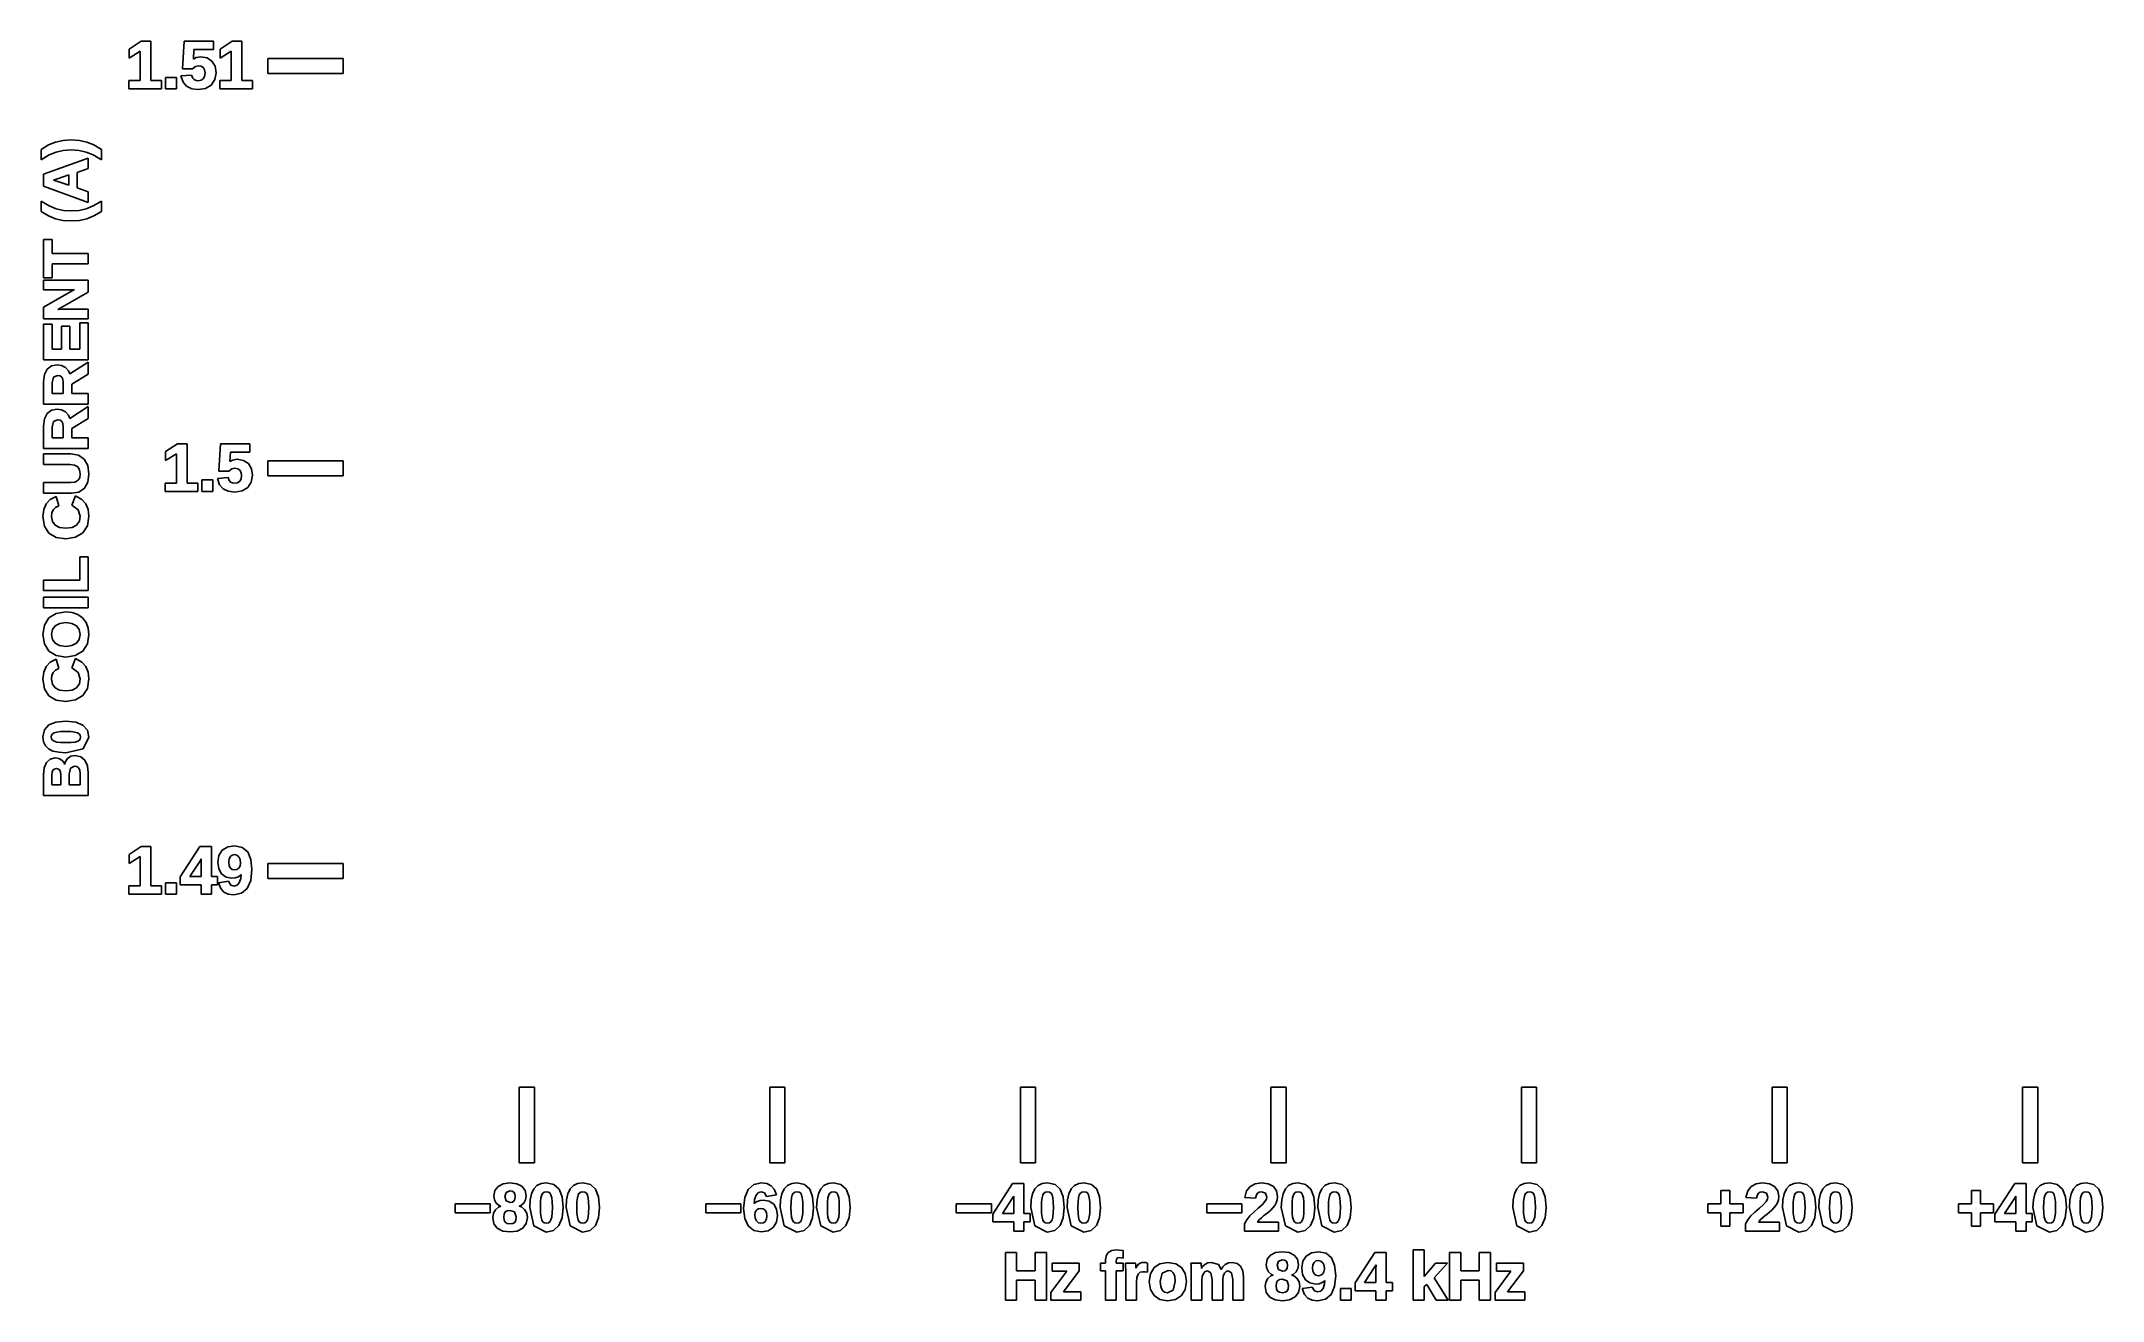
# Model space of a CAD drawing. Header units: metres. Extents: x -21 to 116, y -15 to 68.
import ezdxf

# ---------------------------------------------------------------- set-up
doc = ezdxf.new("R2010")
doc.units = ezdxf.units.M

msp = doc.modelspace()

# ---------------------------------------------------------------- linework, layer by layer
for p, q in [((-14.3924, 68.3032), (-15.1936, 67.7834)), ((-15.1936, 67.7834), (-15.1936, 67.1865)), ((-15.1936, 67.1865), (-14.4602, 67.6444)), ((-14.4602, 67.6444), (-14.4602, 65.6992)), ((-13.7504, 68.3032), (-14.3924, 68.3032)), ((-13.7504, 65.6992), (-13.7504, 68.3032)), ((-11.5427, 68.3032), (-11.6552, 66.4824)), ((-9.60767, 68.3032), (-11.5427, 68.3032)), ((-10.9362, 67.1181), (-10.8954, 67.7496)), ((-10.7604, 67.2215), (-10.9362, 67.1181)), ((-10.8954, 67.7496), (-9.60767, 67.7496)), ((-10.4386, 67.2731), (-10.7604, 67.2215)), ((-10.0275, 67.2021), (-10.4386, 67.2731)), ((-9.70436, 66.9867), (-10.0275, 67.2021)), ((-9.49727, 66.6487), (-9.70436, 66.9867)), ((-9.60767, 67.7496), (-9.60767, 68.3032)), ((-8.35881, 68.3032), (-9.16003, 67.7834)), ((-9.16003, 67.7834), (-9.16003, 67.1865)), ((-9.16003, 67.1865), (-8.42659, 67.6444)), ((-8.42659, 67.6444), (-8.42659, 65.6992)), ((-7.7168, 68.3032), (-8.35881, 68.3032)), ((-7.7168, 65.6992), (-7.7168, 68.3032)), ((-1, 67.1667), (-6, 67.1667)), ((-6, 67.1667), (-6, 66.1667)), ((-1, 66.1667), (-1, 67.1667)), ((-14.4602, 65.6992), (-15.2175, 65.6992)), ((-15.2175, 65.6992), (-15.2175, 65.1457)), ((-13.0495, 65.6992), (-13.7504, 65.6992)), ((-13.0495, 65.1457), (-13.0495, 65.6992)), ((-12.0548, 65.9075), (-12.7819, 65.9075)), ((-12.7819, 65.9075), (-12.7819, 65.1457)), ((-12.0548, 65.1457), (-12.0548, 65.9075)), ((-11.0482, 66.0623), (-11.759, 66.0041)), ((-11.759, 66.0041), (-11.6171, 65.5875)), ((-11.6552, 66.4824), (-10.9898, 66.4824)), ((-11.6171, 65.5875), (-11.38, 65.3188)), ((-10.9718, 65.8673), (-11.0482, 66.0623)), ((-10.9898, 66.4824), (-10.8014, 66.6341)), ((-10.8812, 65.7658), (-10.9718, 65.8673)), ((-10.7601, 65.7069), (-10.8812, 65.7658)), ((-10.8014, 66.6341), (-10.592, 66.6789)), ((-10.6071, 65.6868), (-10.7601, 65.7069)), ((-10.4206, 65.7198), (-10.6071, 65.6868)), ((-10.592, 66.6789), (-10.4081, 66.6464)), ((-10.2802, 65.8163), (-10.4206, 65.7198)), ((-10.4081, 66.6464), (-10.2728, 66.5511)), ((-10.1889, 65.9755), (-10.2802, 65.8163)), ((-10.2728, 66.5511), (-10.187, 66.4005)), ((-10.1574, 66.2002), (-10.1889, 65.9755)), ((-10.187, 66.4005), (-10.1574, 66.2002)), ((-9.74721, 65.4026), (-9.50798, 65.7579)), ((-9.50798, 65.7579), (-9.42906, 66.213)), ((-9.42906, 66.213), (-9.49727, 66.6487)), ((-8.42659, 65.6992), (-9.1839, 65.6992)), ((-9.1839, 65.6992), (-9.1839, 65.1457)), ((-7.0159, 65.6992), (-7.7168, 65.6992)), ((-7.0159, 65.1457), (-7.0159, 65.6992)), ((-6, 66.1667), (-1, 66.1667)), ((-15.2175, 65.1457), (-13.0495, 65.1457)), ((-12.7819, 65.1457), (-12.0548, 65.1457)), ((-11.38, 65.3188), (-11.041, 65.1555)), ((-11.041, 65.1555), (-10.6118, 65.1018)), ((-10.6118, 65.1018), (-10.124, 65.1762)), ((-10.124, 65.1762), (-9.74721, 65.4026)), ((-9.1839, 65.1457), (-7.0159, 65.1457)), ((-20.0625, 61.6213), (-20.5287, 61.4318)), ((-19.571, 61.729), (-20.0625, 61.6213)), ((-19.0284, 61.7648), (-19.571, 61.729)), ((-18.4828, 61.729), (-19.0284, 61.7648)), ((-17.9902, 61.6213), (-18.4828, 61.729)), ((-17.5235, 61.4318), (-17.9902, 61.6213)), ((-20.5287, 61.4318), (-21.0171, 61.1388)), ((-21.0171, 61.1388), (-21.0171, 60.4505)), ((-21.0171, 60.4505), (-20.4846, 60.7702)), ((-17.8981, 60.5666), (-20.8646, 59.4887)), ((-20.4846, 60.7702), (-20.0314, 60.9569)), ((-20.0314, 60.9569), (-19.5538, 61.065)), ((-19.5538, 61.065), (-19.0263, 61.1011)), ((-19.0263, 61.1011), (-18.5019, 61.0657)), ((-18.5019, 61.0657), (-18.0293, 60.9599)), ((-18.0293, 60.9599), (-17.5766, 60.774)), ((-17.8981, 59.8657), (-17.8981, 60.5666)), ((-17.5766, 60.774), (-17.0335, 60.4509)), ((-17.0335, 61.1389), (-17.5235, 61.4318)), ((-17.0335, 60.4509), (-17.0335, 61.1389)), ((-20.8646, 59.4887), (-20.8646, 58.7107)), ((-20.1967, 59.1013), (-19.9404, 59.1824)), ((-20.1464, 59.0863), (-20.1967, 59.1013)), ((-19.8414, 58.9843), (-20.1464, 59.0863)), ((-19.9404, 59.1824), (-19.1821, 59.4426)), ((-19.1821, 58.7587), (-19.8414, 58.9843)), ((-19.1821, 59.4426), (-19.1821, 58.7587)), ((-18.6305, 59.6114), (-17.8981, 59.8657)), ((-18.6305, 58.59), (-18.6305, 59.6114)), ((-20.4819, 57.3921), (-21.0171, 57.7129)), ((-21.0171, 57.7129), (-21.0171, 57.0247)), ((-20.8646, 58.7107), (-17.8981, 57.6286)), ((-20.0284, 57.2056), (-20.4819, 57.3921)), ((-17.8981, 58.3357), (-18.6305, 58.59)), ((-17.5756, 57.3908), (-18.0293, 57.2046)), ((-17.8981, 57.6286), (-17.8981, 58.3357)), ((-17.0335, 57.7125), (-17.5756, 57.3908)), ((-17.0335, 57.0246), (-17.0335, 57.7125)), ((-21.0171, 57.0247), (-20.5321, 56.733)), ((-20.5321, 56.733), (-20.0676, 56.5433)), ((-20.0676, 56.5433), (-19.5753, 56.4348)), ((-19.5521, 57.0983), (-20.0284, 57.2056)), ((-19.5753, 56.4348), (-19.0284, 56.3987)), ((-19.0263, 57.0624), (-19.5521, 57.0983)), ((-19.0284, 56.3987), (-18.4797, 56.4347)), ((-18.5029, 57.098), (-19.0263, 57.0624)), ((-18.0293, 57.2046), (-18.5029, 57.098)), ((-18.4797, 56.4347), (-17.9861, 56.5433)), ((-17.9861, 56.5433), (-17.5204, 56.733)), ((-17.5204, 56.733), (-17.0335, 57.0246)), ((-20.3007, 55.1755), (-20.8646, 55.1755)), ((-20.8646, 55.1755), (-20.8646, 52.622)), ((-20.3007, 54.2478), (-20.3007, 55.1755)), ((-17.8981, 54.2478), (-20.3007, 54.2478)), ((-20.3007, 53.5477), (-17.8981, 53.5477)), ((-20.3007, 52.622), (-20.3007, 53.5477)), ((-17.8981, 53.5477), (-17.8981, 54.2478)), ((-20.8646, 52.622), (-20.3007, 52.622)), ((-17.8981, 52.4649), (-20.8646, 52.4649)), ((-20.8646, 52.4649), (-20.8646, 51.8318)), ((-17.8981, 51.6818), (-17.8981, 52.4649)), ((-18.8154, 51.847), (-20.8646, 50.6801)), ((-20.8646, 51.8318), (-19.1475, 51.8318)), ((-20.8646, 50.6801), (-20.8646, 49.9154)), ((-19.9269, 50.5337), (-17.8981, 51.6818)), ((-19.6397, 50.5484), (-19.8689, 50.5392)), ((-17.8981, 50.5484), (-19.6397, 50.5484)), ((-19.1475, 51.8318), (-18.8792, 51.8411)), ((-18.8792, 51.8411), (-18.8154, 51.847)), ((-17.8981, 49.9154), (-17.8981, 50.5484)), ((-20.8646, 49.9154), (-17.8981, 49.9154)), ((-20.3007, 49.5555), (-20.8646, 49.5555)), ((-20.8646, 49.5555), (-20.8646, 47.2014)), ((-20.3007, 47.9016), (-20.3007, 49.5555)), ((-19.8689, 50.5392), (-19.9269, 50.5337)), ((-19.1167, 49.4314), (-19.6806, 49.4314)), ((-19.6806, 49.4314), (-19.6806, 47.9016)), ((-19.1167, 47.9016), (-19.1167, 49.4314)), ((-17.8981, 49.6389), (-18.462, 49.6389)), ((-18.462, 49.6389), (-18.462, 47.9016)), ((-17.8981, 47.2014), (-17.8981, 49.6389)), ((-19.6806, 47.9016), (-20.3007, 47.9016)), ((-18.462, 47.9016), (-19.1167, 47.9016)), ((-20.8646, 47.2014), (-17.8981, 47.2014)), ((-20.6336, 46.5689), (-20.808, 46.2137)), ((-20.3462, 46.7924), (-20.6336, 46.5689)), ((-19.9611, 46.866), (-20.3462, 46.7924)), ((-19.6636, 46.8206), (-19.9611, 46.866)), ((-19.409, 46.6843), (-19.6636, 46.8206)), ((-19.216, 46.4704), (-19.409, 46.6843)), ((-19.1289, 46.2571), (-19.216, 46.4704)), ((-17.8981, 47.0493), (-19.1289, 46.2571)), ((-17.8981, 46.2542), (-17.8981, 47.0493)), ((-20.808, 46.2137), (-20.8646, 45.7482)), ((-20.8646, 45.7482), (-20.8646, 44.2629)), ((-20.2987, 45.6757), (-20.2032, 46.0424)), ((-20.2987, 44.9631), (-20.2987, 45.6757)), ((-20.2032, 46.0424), (-19.9298, 46.1591)), ((-19.9298, 46.1591), (-19.773, 46.1312)), ((-19.773, 46.1312), (-19.6549, 46.0469)), ((-19.6549, 46.0469), (-19.5793, 45.9047)), ((-19.5793, 45.9047), (-19.5524, 45.6952)), ((-19.5524, 45.6952), (-19.5524, 44.9631)), ((-18.9865, 45.5889), (-17.8981, 46.2542)), ((-18.9865, 44.9631), (-18.9865, 45.5889)), ((-20.8646, 44.2629), (-17.8981, 44.2629)), ((-20.3462, 43.8539), (-20.6336, 43.6304)), ((-19.9611, 43.9274), (-20.3462, 43.8539)), ((-19.5524, 44.9631), (-20.2987, 44.9631)), ((-19.6636, 43.8821), (-19.9611, 43.9274)), ((-19.409, 43.7458), (-19.6636, 43.8821)), ((-19.216, 43.5319), (-19.409, 43.7458)), ((-17.8981, 44.1108), (-19.1289, 43.3186)), ((-17.8981, 44.9631), (-18.9865, 44.9631)), ((-17.8981, 44.2629), (-17.8981, 44.9631)), ((-17.8981, 43.3157), (-17.8981, 44.1108)), ((-20.808, 43.2752), (-20.8646, 42.8096)), ((-20.8646, 42.8096), (-20.8646, 41.3244)), ((-20.6336, 43.6304), (-20.808, 43.2752)), ((-20.2987, 42.7372), (-20.2032, 43.1039)), ((-20.2987, 42.0246), (-20.2987, 42.7372)), ((-20.2032, 43.1039), (-19.9298, 43.2206)), ((-19.9298, 43.2206), (-19.773, 43.1927)), ((-19.773, 43.1927), (-19.6549, 43.1084)), ((-19.6549, 43.1084), (-19.5793, 42.9662)), ((-19.5793, 42.9662), (-19.5524, 42.7567)), ((-19.5524, 42.7567), (-19.5524, 42.0246)), ((-19.1289, 43.3186), (-19.216, 43.5319)), ((-18.9865, 42.6504), (-17.8981, 43.3157)), ((-18.9865, 42.0246), (-18.9865, 42.6504)), ((-20.8646, 41.3244), (-17.8981, 41.3244)), ((-19.5524, 42.0246), (-20.2987, 42.0246)), ((-17.8981, 42.0246), (-18.9865, 42.0246)), ((-17.8981, 41.3244), (-17.8981, 42.0246)), ((-11.9785, 41.6365), (-12.7798, 41.1168)), ((-12.7798, 41.1168), (-12.7798, 40.5199)), ((-11.3365, 41.6365), (-11.9785, 41.6365)), ((-11.3365, 39.0325), (-11.3365, 41.6365)), ((-9.12885, 41.6365), (-9.24132, 39.8157)), ((-7.19382, 41.6365), (-9.12885, 41.6365)), ((-8.5224, 40.4514), (-8.48158, 41.083)), ((-8.48158, 41.083), (-7.19382, 41.083)), ((-7.19382, 41.083), (-7.19382, 41.6365)), ((-19.0485, 40.9618), (-20.8646, 40.9618)), ((-20.8646, 40.9618), (-20.8646, 40.2616)), ((-20.8646, 40.2616), (-19.0929, 40.2616)), ((-19.0929, 40.2616), (-18.8022, 40.2202)), ((-18.5493, 40.8749), (-19.0485, 40.9618)), ((-18.8022, 40.2202), (-18.5968, 40.1013)), ((-18.5968, 40.1013), (-18.4711, 39.9101)), ((-18.1694, 40.6095), (-18.5493, 40.8749)), ((-18.4711, 39.9101), (-18.428, 39.6443)), ((-18.428, 39.6443), (-18.469, 39.3875)), ((-17.9342, 40.1861), (-18.1694, 40.6095)), ((-17.857, 39.6281), (-17.9342, 40.1861)), ((-17.9315, 39.0892), (-17.857, 39.6281)), ((-12.7798, 40.5199), (-12.0463, 40.9777)), ((-12.0463, 40.9777), (-12.0463, 39.0325)), ((-9.24132, 39.8157), (-8.57596, 39.8157)), ((-8.57596, 39.8157), (-8.38759, 39.9674)), ((-8.3466, 40.5548), (-8.5224, 40.4514)), ((-8.38759, 39.9674), (-8.17821, 40.0122)), ((-8.02473, 40.6065), (-8.3466, 40.5548)), ((-8.17821, 40.0122), (-7.99428, 39.9798)), ((-7.61362, 40.5354), (-8.02473, 40.6065)), ((-7.99428, 39.9798), (-7.85901, 39.8844)), ((-7.85901, 39.8844), (-7.77313, 39.7338)), ((-7.77313, 39.7338), (-7.74356, 39.5335)), ((-7.29053, 40.32), (-7.61362, 40.5354)), ((-7.08342, 39.9821), (-7.29053, 40.32)), ((-7.01523, 39.5463), (-7.08342, 39.9821)), ((-1, 40.5), (-6, 40.5)), ((-6, 40.5), (-6, 39.5)), ((-1, 39.5), (-1, 40.5)), ((-19.0724, 39.0576), (-20.8646, 39.0576)), ((-20.8646, 39.0576), (-20.8646, 38.3575)), ((-20.8646, 38.3575), (-19.0182, 38.3575)), ((-18.7864, 39.0963), (-19.0724, 39.0576)), ((-19.0182, 38.3575), (-18.5284, 38.4385)), ((-18.5884, 39.2071), (-18.7864, 39.0963)), ((-18.469, 39.3875), (-18.5884, 39.2071)), ((-18.5284, 38.4385), (-18.1586, 38.6869)), ((-18.1586, 38.6869), (-17.9315, 39.0892)), ((-12.0463, 39.0325), (-12.8036, 39.0325)), ((-12.8036, 39.0325), (-12.8036, 38.479)), ((-12.8036, 38.479), (-10.6356, 38.479)), ((-10.6356, 39.0325), (-11.3365, 39.0325)), ((-10.6356, 38.479), (-10.6356, 39.0325)), ((-9.64095, 39.2409), (-10.3681, 39.2409)), ((-10.3681, 39.2409), (-10.3681, 38.479)), ((-10.3681, 38.479), (-9.64095, 38.479)), ((-9.64095, 38.479), (-9.64095, 39.2409)), ((-8.63437, 39.3956), (-9.34515, 39.3374)), ((-9.34515, 39.3374), (-9.20322, 38.9209)), ((-9.20322, 38.9209), (-8.96614, 38.6522)), ((-8.96614, 38.6522), (-8.62715, 38.4888)), ((-8.55791, 39.2006), (-8.63437, 39.3956)), ((-8.62715, 38.4888), (-8.19795, 38.4351)), ((-8.46738, 39.0991), (-8.55791, 39.2006)), ((-8.34628, 39.0403), (-8.46738, 39.0991)), ((-8.19324, 39.0201), (-8.34628, 39.0403)), ((-8.19795, 38.4351), (-7.71019, 38.5096)), ((-8.00676, 39.0532), (-8.19324, 39.0201)), ((-7.86636, 39.1497), (-8.00676, 39.0532)), ((-7.77512, 39.3088), (-7.86636, 39.1497)), ((-7.74356, 39.5335), (-7.77512, 39.3088)), ((-7.71019, 38.5096), (-7.33334, 38.736)), ((-7.33334, 38.736), (-7.09415, 39.0912)), ((-7.09415, 39.0912), (-7.01523, 39.5463)), ((-6, 39.5), (-1, 39.5)), ((-20.8556, 37.28), (-20.9077, 36.8085)), ((-20.6976, 37.6589), (-20.8556, 37.28)), ((-20.4355, 37.9421), (-20.6976, 37.6589)), ((-20.0277, 38.1494), (-20.4355, 37.9421)), ((-20.3347, 36.823), (-20.3048, 37.0571)), ((-20.3048, 37.0571), (-20.2157, 37.257)), ((-20.2157, 37.257), (-20.078, 37.4083)), ((-20.078, 37.4083), (-19.8565, 37.5221)), ((-19.8565, 37.5221), (-20.0277, 38.1494)), ((-18.7533, 38.1863), (-18.9849, 37.5726)), ((-18.9849, 37.5726), (-18.5588, 37.2657)), ((-18.3335, 37.9447), (-18.7533, 38.1863)), ((-18.5588, 37.2657), (-18.4307, 36.8333)), ((-18.067, 37.6454), (-18.3335, 37.9447)), ((-17.9092, 37.2724), (-18.067, 37.6454)), ((-17.857, 36.8351), (-17.9092, 37.2724)), ((-20.9077, 36.8085), (-20.8105, 36.1818)), ((-20.8105, 36.1818), (-20.5147, 35.7168)), ((-20.5147, 35.7168), (-20.0356, 35.4326)), ((-20.275, 36.4841), (-20.3347, 36.823)), ((-20.0997, 36.2435), (-20.275, 36.4841)), ((-19.8075, 36.095), (-20.0997, 36.2435)), ((-19.3946, 36.0442), (-19.8075, 36.095)), ((-18.9736, 36.0965), (-19.3946, 36.0442)), ((-18.673, 36.2497), (-18.9736, 36.0965)), ((-18.7515, 35.436), (-18.2633, 35.7301)), ((-18.4917, 36.4955), (-18.673, 36.2497)), ((-18.4307, 36.8333), (-18.4917, 36.4955)), ((-18.2633, 35.7301), (-17.9576, 36.2047)), ((-17.9576, 36.2047), (-17.857, 36.8351)), ((-20.0356, 35.4326), (-19.3944, 35.3391)), ((-19.3944, 35.3391), (-18.7515, 35.436)), ((-17.8981, 34.143), (-18.462, 34.143)), ((-18.462, 34.143), (-18.462, 32.6051)), ((-17.8981, 31.9049), (-17.8981, 34.143)), ((-18.462, 32.6051), (-20.8646, 32.6051)), ((-20.8646, 32.6051), (-20.8646, 31.9049)), ((-20.8646, 31.9049), (-17.8981, 31.9049)), ((-17.8981, 31.4745), (-20.8646, 31.4745)), ((-20.8646, 31.4745), (-20.8646, 30.7744)), ((-17.8981, 30.7744), (-17.8981, 31.4745)), ((-20.8646, 30.7744), (-17.8981, 30.7744)), ((-20.5027, 30.0995), (-20.8073, 29.6232)), ((-20.0211, 30.3984), (-20.5027, 30.0995)), ((-19.3959, 30.4969), (-20.0211, 30.3984)), ((-18.9627, 30.4513), (-19.3959, 30.4969)), ((-18.5837, 30.3141), (-18.9627, 30.4513)), ((-18.2721, 30.0906), (-18.5837, 30.3141)), ((-18.0432, 29.7873), (-18.2721, 30.0906)), ((-20.8073, 29.6232), (-20.9079, 28.9981)), ((-20.9079, 28.9981), (-20.8084, 28.3732)), ((-20.3344, 28.9979), (-20.2724, 29.3298)), ((-20.2728, 28.6614), (-20.3344, 28.9979)), ((-20.2724, 29.3298), (-20.0886, 29.5754)), ((-20.0886, 29.5754), (-19.7929, 29.7309)), ((-19.7929, 29.7309), (-19.3944, 29.7838)), ((-19.3944, 29.7838), (-18.9788, 29.731)), ((-18.9788, 29.731), (-18.677, 29.5762)), ((-18.677, 29.5762), (-18.4926, 29.3301)), ((-18.4303, 28.9942), (-18.4941, 28.6674)), ((-18.4926, 29.3301), (-18.4303, 28.9942)), ((-17.9034, 29.4177), (-18.0432, 29.7873)), ((-17.9593, 28.373), (-17.857, 28.9926)), ((-17.857, 28.9926), (-17.9034, 29.4177)), ((-20.8084, 28.3732), (-20.5068, 27.8976)), ((-20.5068, 27.8976), (-20.0262, 27.5994)), ((-20.0277, 27.3729), (-20.4355, 27.1655)), ((-20.0904, 28.4144), (-20.2728, 28.6614)), ((-19.7955, 28.2592), (-20.0904, 28.4144)), ((-19.8565, 26.7456), (-20.0277, 27.3729)), ((-20.0262, 27.5994), (-19.3946, 27.501)), ((-19.3946, 28.2063), (-19.7955, 28.2592)), ((-18.9881, 28.2604), (-19.3946, 28.2063)), ((-19.3946, 27.501), (-18.7588, 27.5996)), ((-18.684, 28.4198), (-18.9881, 28.2604)), ((-18.7533, 27.4098), (-18.9849, 26.7961)), ((-18.7588, 27.5996), (-18.2695, 27.8983)), ((-18.3335, 27.1681), (-18.7533, 27.4098)), ((-18.4941, 28.6674), (-18.684, 28.4198)), ((-18.2695, 27.8983), (-17.9593, 28.373)), ((-20.8556, 26.5034), (-20.9077, 26.032)), ((-20.9077, 26.032), (-20.8105, 25.4053)), ((-20.6976, 26.8824), (-20.8556, 26.5034)), ((-20.4355, 27.1655), (-20.6976, 26.8824)), ((-20.3347, 26.0465), (-20.3048, 26.2806)), ((-20.275, 25.7076), (-20.3347, 26.0465)), ((-20.3048, 26.2806), (-20.2157, 26.4804)), ((-20.2157, 26.4804), (-20.078, 26.6318)), ((-20.078, 26.6318), (-19.8565, 26.7456)), ((-18.9849, 26.7961), (-18.5588, 26.4892)), ((-18.5588, 26.4892), (-18.4307, 26.0567)), ((-18.4307, 26.0567), (-18.4917, 25.719)), ((-18.067, 26.8688), (-18.3335, 27.1681)), ((-17.9092, 26.4959), (-18.067, 26.8688)), ((-17.9576, 25.4282), (-17.857, 26.0585)), ((-17.857, 26.0585), (-17.9092, 26.4959)), ((-20.8105, 25.4053), (-20.5147, 24.9403)), ((-20.5147, 24.9403), (-20.0356, 24.6561)), ((-20.0997, 25.467), (-20.275, 25.7076)), ((-19.8075, 25.3185), (-20.0997, 25.467)), ((-20.0356, 24.6561), (-19.3944, 24.5625)), ((-19.3946, 25.2677), (-19.8075, 25.3185)), ((-18.9736, 25.32), (-19.3946, 25.2677)), ((-19.3944, 24.5625), (-18.7515, 24.6595)), ((-18.673, 25.4732), (-18.9736, 25.32)), ((-18.7515, 24.6595), (-18.2633, 24.9536)), ((-18.4917, 25.719), (-18.673, 25.4732)), ((-18.2633, 24.9536), (-17.9576, 25.4282)), ((-19.3822, 23.2452), (-20.0397, 23.1851)), ((-18.732, 23.1817), (-19.3822, 23.2452)), ((-20.8114, 22.6784), (-20.9079, 22.2166)), ((-20.9079, 22.2166), (-20.8673, 21.8811)), ((-20.8673, 21.8811), (-20.744, 21.6152)), ((-20.5181, 23.0014), (-20.8114, 22.6784)), ((-20.0397, 23.1851), (-20.5181, 23.0014)), ((-20.3591, 22.2102), (-20.3383, 22.3346)), ((-20.3379, 22.0771), (-20.3591, 22.2102)), ((-20.3383, 22.3346), (-20.2792, 22.421)), ((-20.2777, 21.986), (-20.3379, 22.0771)), ((-20.2792, 22.421), (-20.1681, 22.4857)), ((-20.1663, 21.9196), (-20.2777, 21.986)), ((-20.1681, 22.4857), (-19.9895, 22.5333)), ((-19.9886, 21.8721), (-20.1663, 21.9196)), ((-19.9895, 22.5333), (-19.7315, 22.5617)), ((-19.7313, 21.8445), (-19.9886, 21.8721)), ((-19.7315, 22.5617), (-19.3822, 22.5713)), ((-19.3822, 22.5713), (-19.0453, 22.5614)), ((-19.0453, 22.5614), (-18.7896, 22.5323)), ((-18.7785, 21.8741), (-19.0363, 21.845)), ((-18.7896, 22.5323), (-18.6081, 22.4832)), ((-18.5991, 21.9227), (-18.7785, 21.8741)), ((-18.2523, 22.9878), (-18.732, 23.1817)), ((-18.6081, 22.4832), (-18.4923, 22.4157)), ((-18.4877, 21.9883), (-18.5991, 21.9227)), ((-18.4923, 22.4157), (-18.4296, 22.3268)), ((-18.4285, 22.076), (-18.4877, 21.9883)), ((-18.4296, 22.3268), (-18.4077, 22.2019)), ((-18.4077, 22.2019), (-18.4285, 22.076)), ((-17.955, 22.6578), (-18.2523, 22.9878)), ((-18.2421, 21.416), (-17.8549, 22.1915)), ((-17.8549, 22.1915), (-17.955, 22.6578)), ((-20.6744, 20.5251), (-20.8181, 20.1743)), ((-20.744, 21.6152), (-20.5341, 21.4144)), ((-20.4304, 20.7437), (-20.6744, 20.5251)), ((-20.5341, 21.4144), (-20.2388, 21.2737)), ((-20.096, 20.8159), (-20.4304, 20.7437)), ((-20.2388, 21.2737), (-19.8565, 21.1908)), ((-19.8532, 20.7794), (-20.096, 20.8159)), ((-19.8565, 21.1908), (-19.3783, 21.1632)), ((-19.65, 20.6691), (-19.8532, 20.7794)), ((-19.3822, 21.8352), (-19.7313, 21.8445)), ((-19.4977, 20.4842), (-19.65, 20.6691)), ((-19.4272, 20.5443), (-19.4645, 20.3915)), ((-19.2733, 20.7837), (-19.4272, 20.5443)), ((-19.0363, 21.845), (-19.3822, 21.8352)), ((-19.3783, 21.1632), (-18.2421, 21.416)), ((-19.049, 20.9318), (-19.2733, 20.7837)), ((-18.765, 20.9807), (-19.049, 20.9318)), ((-18.3968, 20.9029), (-18.765, 20.9807)), ((-18.1209, 20.6678), (-18.3968, 20.9029)), ((-17.9528, 20.3006), (-18.1209, 20.6678)), ((-20.8181, 20.1743), (-20.8646, 19.7035)), ((-20.8646, 19.7035), (-20.8646, 18.3389)), ((-20.319, 19.6702), (-20.2996, 19.8731)), ((-20.319, 19.0391), (-20.319, 19.6702)), ((-20.2996, 19.8731), (-20.2458, 20.0076)), ((-20.2458, 20.0076), (-20.1561, 20.0834)), ((-20.1561, 20.0834), (-20.013, 20.11)), ((-20.013, 20.11), (-19.8793, 20.0852)), ((-19.8793, 20.0852), (-19.7881, 20.0142)), ((-19.7881, 20.0142), (-19.7301, 19.8831)), ((-19.7301, 19.8831), (-19.709, 19.6742)), ((-19.709, 19.6742), (-19.709, 19.0391)), ((-19.4645, 20.3915), (-19.4977, 20.4842)), ((-19.1655, 19.7442), (-19.0715, 20.1485)), ((-19.1655, 19.0391), (-19.1655, 19.7442)), ((-19.0715, 20.1485), (-18.8058, 20.2756)), ((-18.8058, 20.2756), (-18.6502, 20.2473)), ((-18.6502, 20.2473), (-18.5387, 20.1623)), ((-18.5387, 20.1623), (-18.4687, 20.0089)), ((-18.4687, 20.0089), (-18.4437, 19.7697)), ((-18.4437, 19.7697), (-18.4437, 19.0391)), ((-17.8981, 19.826), (-17.9528, 20.3006)), ((-17.8981, 18.3389), (-17.8981, 19.826)), ((-20.8646, 18.3389), (-17.8981, 18.3389)), ((-19.709, 19.0391), (-20.319, 19.0391)), ((-18.4437, 19.0391), (-19.1655, 19.0391)), ((-14.3924, 14.9469), (-15.1936, 14.4271)), ((-15.1936, 14.4271), (-15.1936, 13.8302)), ((-15.1936, 13.8302), (-14.4602, 14.2881)), ((-14.4602, 14.2881), (-14.4602, 12.3429)), ((-13.7504, 14.9469), (-14.3924, 14.9469)), ((-13.7504, 12.3429), (-13.7504, 14.9469)), ((-10.4963, 14.9469), (-11.8104, 12.9349)), ((-11.1707, 12.9657), (-10.5117, 13.9673)), ((-10.5117, 13.9673), (-10.4138, 14.1265)), ((-9.73787, 14.9469), (-10.4963, 14.9469)), ((-10.4175, 14.0395), (-10.4194, 13.9164)), ((-10.4194, 13.9164), (-10.4194, 12.9657)), ((-10.4138, 14.1265), (-10.4175, 14.0395)), ((-9.73787, 12.9657), (-9.73787, 14.9469)), ((-9.23773, 14.3656), (-9.31032, 13.9187)), ((-9.31032, 13.9187), (-9.24858, 13.4819)), ((-9.01665, 14.708), (-9.23773, 14.3656)), ((-8.66159, 14.9226), (-9.01665, 14.708)), ((-8.19093, 14.9932), (-8.66159, 14.9226)), ((-8.59093, 13.9138), (-8.56377, 14.1294)), ((-8.564, 13.6996), (-8.59093, 13.9138)), ((-8.48604, 13.5385), (-8.564, 13.6996)), ((-8.56377, 14.1294), (-8.4854, 14.2864)), ((-8.4854, 14.2864), (-8.36592, 14.3818)), ((-8.36592, 14.3818), (-8.20789, 14.4139)), ((-8.20789, 14.4139), (-8.04483, 14.377)), ((-7.69098, 14.8937), (-8.19093, 14.9932)), ((-8.04483, 14.377), (-7.91707, 14.2659)), ((-7.91707, 14.2659), (-7.83148, 14.0856)), ((-7.80212, 13.8453), (-7.83167, 13.6613)), ((-7.83148, 14.0856), (-7.80212, 13.8453)), ((-7.33371, 14.5921), (-7.69098, 14.8937)), ((-7.12512, 14.0975), (-7.33371, 14.5921)), ((-7.05685, 13.4168), (-7.12512, 14.0975)), ((-1, 13.8333), (-6, 13.8333)), ((-6, 13.8333), (-6, 12.8333)), ((-1, 12.8333), (-1, 13.8333)), ((-14.4602, 12.3429), (-15.2175, 12.3429)), ((-15.2175, 12.3429), (-15.2175, 11.7893)), ((-13.0495, 12.3429), (-13.7504, 12.3429)), ((-13.0495, 11.7893), (-13.0495, 12.3429)), ((-12.0548, 12.5512), (-12.7819, 12.5512)), ((-12.7819, 12.5512), (-12.7819, 11.7893)), ((-12.0548, 11.7893), (-12.0548, 12.5512)), ((-11.8104, 12.9349), (-11.8104, 12.4121)), ((-11.8104, 12.4121), (-10.4194, 12.4121)), ((-10.4194, 12.9657), (-11.1707, 12.9657)), ((-10.4194, 12.4121), (-10.4194, 11.7893)), ((-9.3299, 12.9657), (-9.73787, 12.9657)), ((-9.73787, 12.4121), (-9.3299, 12.4121)), ((-9.73787, 11.7893), (-9.73787, 12.4121)), ((-9.3299, 12.4121), (-9.3299, 12.9657)), ((-8.60637, 12.6487), (-9.27557, 12.5549)), ((-9.27557, 12.5549), (-9.11993, 12.1646)), ((-9.24858, 13.4819), (-9.06065, 13.1412)), ((-9.06065, 13.1412), (-8.76353, 12.9221)), ((-8.76353, 12.9221), (-8.38287, 12.8499)), ((-8.4592, 12.3971), (-8.60637, 12.6487)), ((-8.3661, 13.4386), (-8.48604, 13.5385)), ((-8.24091, 12.3276), (-8.4592, 12.3971)), ((-8.38287, 12.8499), (-8.15999, 12.8744)), ((-8.20459, 13.4049), (-8.3661, 13.4386)), ((-8.04266, 12.3813), (-8.24091, 12.3276)), ((-8.04599, 13.4345), (-8.20459, 13.4049)), ((-8.15999, 12.8744), (-7.95341, 12.9477)), ((-7.91769, 13.5227), (-8.04599, 13.4345)), ((-7.89211, 12.5467), (-8.04266, 12.3813)), ((-7.95341, 12.9477), (-7.7798, 13.0659)), ((-7.83167, 13.6613), (-7.91769, 13.5227)), ((-7.79301, 12.8355), (-7.89211, 12.5467)), ((-7.77147, 13.077), (-7.79301, 12.8355)), ((-7.7798, 13.0659), (-7.77147, 13.077)), ((-7.36336, 12.1688), (-7.13252, 12.6927)), ((-7.13252, 12.6927), (-7.05685, 13.4168)), ((-6, 12.8333), (-1, 12.8333)), ((-15.2175, 11.7893), (-13.0495, 11.7893)), ((-12.7819, 11.7893), (-12.0548, 11.7893)), ((-10.4194, 11.7893), (-9.73787, 11.7893)), ((-9.11993, 12.1646), (-8.91187, 11.9277)), ((-8.91187, 11.9277), (-8.62256, 11.7904)), ((-8.62256, 11.7904), (-8.24637, 11.7453)), ((-8.24637, 11.7453), (-7.74155, 11.8505)), ((-7.74155, 11.8505), (-7.36336, 12.1688)), ((11.6657, -1), (10.6657, -1)), ((10.6657, -1), (10.6657, -6)), ((11.6657, -6), (11.6657, -1)), ((28.2689, -1), (27.2689, -1)), ((27.2689, -1), (27.2689, -6)), ((28.2689, -6), (28.2689, -1)), ((44.8722, -1), (43.8722, -1)), ((43.8722, -1), (43.8722, -6)), ((44.8722, -6), (44.8722, -1)), ((61.4754, -1), (60.4754, -1)), ((60.4754, -1), (60.4754, -6)), ((61.4754, -6), (61.4754, -1)), ((78.0787, -1), (77.0787, -1)), ((77.0787, -1), (77.0787, -6)), ((78.0787, -6), (78.0787, -1)), ((94.6819, -1), (93.6819, -1)), ((93.6819, -1), (93.6819, -6)), ((94.6819, -6), (94.6819, -1)), ((111.285, -1), (110.285, -1)), ((110.285, -1), (110.285, -6)), ((111.285, -6), (111.285, -1)), ((10.6657, -6), (11.6657, -6)), ((27.2689, -6), (28.2689, -6)), ((43.8722, -6), (44.8722, -6)), ((60.4754, -6), (61.4754, -6)), ((77.0787, -6), (78.0787, -6)), ((93.6819, -6), (94.6819, -6)), ((110.285, -6), (111.285, -6)), ((9.04463, -7.84319), (8.97412, -8.19943)), ((9.25813, -7.56841), (9.04463, -7.84319)), ((9.59677, -7.39664), (9.25813, -7.56841)), ((10.0425, -7.34052), (9.59677, -7.39664)), ((9.70003, -8.23749), (9.78667, -7.9619)), ((9.78667, -7.9619), (10.0477, -7.86963)), ((10.4962, -7.39517), (10.0425, -7.34052)), ((10.0477, -7.86963), (10.2018, -7.89169)), ((10.2018, -7.89169), (10.3074, -7.95546)), ((10.3074, -7.95546), (10.3709, -8.06564)), ((10.3709, -8.06564), (10.3937, -8.23747)), ((10.8378, -7.56268), (10.4962, -7.39517)), ((11.0516, -7.8376), (10.8378, -7.56268)), ((11.122, -8.2039), (11.0516, -7.8376)), ((11.4692, -8.0517), (11.3809, -8.45883)), ((11.6189, -7.73758), (11.4692, -8.0517)), ((11.8323, -7.51445), (11.6189, -7.73758)), ((12.1149, -7.38344), (11.8323, -7.51445)), ((12.101, -8.31689), (12.152, -8.12669)), ((12.4717, -7.34027), (12.1149, -7.38344)), ((12.152, -8.12669), (12.2234, -8.00679)), ((12.2234, -8.00679), (12.3218, -7.94174)), ((12.3218, -7.94174), (12.465, -7.91898)), ((12.465, -7.91898), (12.599, -7.94131)), ((12.9628, -7.44293), (12.4717, -7.34027)), ((12.599, -7.94131), (12.6923, -8.00519)), ((12.6923, -8.00519), (12.762, -8.12476)), ((12.762, -8.12476), (12.813, -8.31589)), ((13.3061, -7.75465), (12.9628, -7.44293)), ((13.5017, -8.26372), (13.3061, -7.75465)), ((13.8831, -8.0517), (13.7948, -8.45883)), ((14.0328, -7.73758), (13.8831, -8.0517)), ((14.2461, -7.51445), (14.0328, -7.73758)), ((14.5288, -7.38344), (14.2461, -7.51445)), ((14.5149, -8.31689), (14.5658, -8.12668)), ((14.8855, -7.34027), (14.5288, -7.38344)), ((14.5658, -8.12668), (14.6373, -8.00679)), ((14.6373, -8.00679), (14.7356, -7.94176)), ((14.7356, -7.94176), (14.8788, -7.91898)), ((14.8788, -7.91898), (15.0129, -7.94131)), ((15.3767, -7.44293), (14.8855, -7.34027)), ((15.0129, -7.94131), (15.1062, -8.00519)), ((15.1062, -8.00519), (15.1758, -8.12476)), ((15.1758, -8.12476), (15.2268, -8.31589)), ((15.72, -7.75465), (15.3767, -7.44293)), ((15.9155, -8.26372), (15.72, -7.75465)), ((25.8308, -7.77406), (25.6028, -8.30618)), ((26.2065, -7.44806), (25.8308, -7.77406)), ((26.7109, -7.34024), (26.2065, -7.44806)), ((26.2593, -8.43674), (26.359, -8.14375)), ((26.359, -8.14375), (26.5087, -7.97816)), ((26.5087, -7.97816), (26.6992, -7.92482)), ((26.6992, -7.92482), (26.9022, -7.98985)), ((27.075, -7.38515), (26.7109, -7.34024)), ((26.9022, -7.98985), (27.0429, -8.22841)), ((27.0429, -8.22841), (27.7144, -8.13464)), ((27.3571, -7.52174), (27.075, -7.38515)), ((27.5612, -7.75436), (27.3571, -7.52174)), ((27.7144, -8.13464), (27.5612, -7.75436)), ((28.0725, -8.0517), (27.9842, -8.45883)), ((28.2222, -7.73758), (28.0725, -8.0517)), ((28.4355, -7.51445), (28.2222, -7.73758)), ((28.7182, -7.38344), (28.4355, -7.51445)), ((28.7043, -8.31689), (28.7552, -8.12669)), ((29.0749, -7.34027), (28.7182, -7.38344)), ((28.7552, -8.12669), (28.8267, -8.00679)), ((28.8267, -8.00679), (28.925, -7.94174)), ((28.925, -7.94174), (29.0682, -7.91898)), ((29.0682, -7.91898), (29.2023, -7.94131)), ((29.5661, -7.44293), (29.0749, -7.34027)), ((29.2023, -7.94131), (29.2956, -8.00519)), ((29.2956, -8.00519), (29.3652, -8.12476)), ((29.3652, -8.12476), (29.4162, -8.31589)), ((29.9094, -7.75465), (29.5661, -7.44293)), ((30.1049, -8.26372), (29.9094, -7.75465)), ((30.4863, -8.0517), (30.398, -8.45883)), ((30.636, -7.73758), (30.4863, -8.0517)), ((30.8494, -7.51445), (30.636, -7.73758)), ((31.132, -7.38344), (30.8494, -7.51445)), ((31.1181, -8.31689), (31.1691, -8.12668)), ((31.4888, -7.34027), (31.132, -7.38344)), ((31.1691, -8.12668), (31.2405, -8.00679)), ((31.2405, -8.00679), (31.3389, -7.94176)), ((31.3389, -7.94176), (31.4821, -7.91898)), ((31.4821, -7.91898), (31.6161, -7.94131)), ((31.9799, -7.44293), (31.4888, -7.34027)), ((31.6161, -7.94131), (31.7094, -8.00519)), ((31.7094, -8.00519), (31.7791, -8.12476)), ((31.7791, -8.12476), (31.83, -8.31589)), ((32.3232, -7.75465), (31.9799, -7.44293)), ((32.5188, -8.26372), (32.3232, -7.75465)), ((43.3501, -7.38647), (42.036, -9.39844)), ((44.1086, -7.38647), (43.3501, -7.38647)), ((44.1086, -9.36768), (44.1086, -7.38647)), ((44.6757, -8.0517), (44.5874, -8.45883)), ((44.8254, -7.73758), (44.6757, -8.0517)), ((45.0388, -7.51445), (44.8254, -7.73758)), ((45.3214, -7.38344), (45.0388, -7.51445)), ((45.3075, -8.31689), (45.3585, -8.12669)), ((45.6782, -7.34027), (45.3214, -7.38344)), ((45.3585, -8.12669), (45.4299, -8.00679)), ((45.4299, -8.00679), (45.5283, -7.94174)), ((45.5283, -7.94174), (45.6715, -7.91898)), ((45.6715, -7.91898), (45.8055, -7.94131)), ((46.1693, -7.44293), (45.6782, -7.34027)), ((45.8055, -7.94131), (45.8988, -8.00519)), ((45.8988, -8.00519), (45.9685, -8.12476)), ((45.9685, -8.12476), (46.0195, -8.31589)), ((46.5126, -7.75465), (46.1693, -7.44293)), ((46.7082, -8.26372), (46.5126, -7.75465)), ((47.0896, -8.0517), (47.0013, -8.45883)), ((47.2393, -7.73758), (47.0896, -8.0517)), ((47.4526, -7.51445), (47.2393, -7.73758)), ((47.7353, -7.38344), (47.4526, -7.51445)), ((47.7214, -8.31689), (47.7723, -8.12668)), ((48.092, -7.34027), (47.7353, -7.38344)), ((47.7723, -8.12668), (47.8438, -8.00679)), ((47.8438, -8.00679), (47.9421, -7.94176)), ((47.9421, -7.94176), (48.0853, -7.91898)), ((48.0853, -7.91898), (48.2194, -7.94131)), ((48.5832, -7.44293), (48.092, -7.34027)), ((48.2194, -7.94131), (48.3127, -8.00519)), ((48.3127, -8.00519), (48.3823, -8.12476)), ((48.3823, -8.12476), (48.4333, -8.31589)), ((48.9265, -7.75465), (48.5832, -7.44293)), ((49.122, -8.26372), (48.9265, -7.75465)), ((58.8621, -7.86545), (58.7371, -8.30966)), ((59.0871, -7.57535), (58.8621, -7.86545)), ((59.4182, -7.39845), (59.0871, -7.57535)), ((59.8435, -7.34047), (59.4182, -7.39845)), ((59.4541, -8.3502), (59.5111, -8.13423)), ((59.5111, -8.13423), (59.5856, -8.01874)), ((59.5856, -8.01874), (59.6936, -7.95114)), ((59.6936, -7.95114), (59.8437, -7.92822)), ((60.2963, -7.39888), (59.8435, -7.34047)), ((59.8437, -7.92822), (60.1097, -8.01639)), ((60.1097, -8.01639), (60.1979, -8.27963)), ((60.6367, -7.57771), (60.2963, -7.39888)), ((60.8489, -7.86755), (60.6367, -7.57771)), ((60.9184, -8.24828), (60.8489, -7.86755)), ((61.279, -8.0517), (61.1907, -8.45883)), ((61.4287, -7.73758), (61.279, -8.0517)), ((61.642, -7.51445), (61.4287, -7.73758)), ((61.9247, -7.38344), (61.642, -7.51445)), ((61.9108, -8.31689), (61.9617, -8.12669)), ((62.2814, -7.34027), (61.9247, -7.38344)), ((61.9617, -8.12669), (62.0332, -8.00679)), ((62.0332, -8.00679), (62.1315, -7.94174)), ((62.1315, -7.94174), (62.2747, -7.91898)), ((62.2747, -7.91898), (62.4088, -7.94131)), ((62.7726, -7.44293), (62.2814, -7.34027)), ((62.4088, -7.94131), (62.5021, -8.00519)), ((62.5021, -8.00519), (62.5717, -8.12476)), ((62.5717, -8.12476), (62.6227, -8.31589)), ((63.1159, -7.75465), (62.7726, -7.44293)), ((63.3114, -8.26372), (63.1159, -7.75465)), ((63.6928, -8.0517), (63.6045, -8.45883)), ((63.8425, -7.73758), (63.6928, -8.0517)), ((64.0559, -7.51445), (63.8425, -7.73758)), ((64.3385, -7.38344), (64.0559, -7.51445)), ((64.3246, -8.31689), (64.3755, -8.12668)), ((64.6953, -7.34027), (64.3385, -7.38344)), ((64.3755, -8.12668), (64.447, -8.00679)), ((64.447, -8.00679), (64.5454, -7.94176)), ((64.5454, -7.94176), (64.6886, -7.91898)), ((64.6886, -7.91898), (64.8226, -7.94131)), ((65.1864, -7.44293), (64.6953, -7.34027)), ((64.8226, -7.94131), (64.9159, -8.00519)), ((64.9159, -8.00519), (64.9855, -8.12476)), ((64.9855, -8.12476), (65.0365, -8.31589)), ((65.5297, -7.75465), (65.1864, -7.44293)), ((65.7253, -8.26372), (65.5297, -7.75465)), ((76.6149, -8.0517), (76.5266, -8.45883)), ((76.7646, -7.73758), (76.6149, -8.0517)), ((76.978, -7.51445), (76.7646, -7.73758)), ((77.2606, -7.38344), (76.978, -7.51445)), ((77.2467, -8.31689), (77.2977, -8.12669)), ((77.6174, -7.34027), (77.2606, -7.38344)), ((77.2977, -8.12669), (77.3691, -8.00679)), ((77.3691, -8.00679), (77.4675, -7.94174)), ((77.4675, -7.94174), (77.6106, -7.91898)), ((77.6106, -7.91898), (77.7447, -7.94131)), ((78.1085, -7.44293), (77.6174, -7.34027)), ((77.7447, -7.94131), (77.838, -8.00519)), ((77.838, -8.00519), (77.9076, -8.12476)), ((77.9076, -8.12476), (77.9586, -8.31589)), ((78.4518, -7.75465), (78.1085, -7.44293)), ((78.6473, -8.26372), (78.4518, -7.75465)), ((90.8867, -7.83783), (90.2963, -7.83783)), ((90.2963, -7.83783), (90.2963, -8.72321)), ((90.8867, -8.72321), (90.8867, -7.83783)), ((92.0686, -7.86545), (91.9436, -8.30966)), ((92.2935, -7.57535), (92.0686, -7.86545)), ((92.6247, -7.39845), (92.2935, -7.57535)), ((93.05, -7.34047), (92.6247, -7.39845)), ((92.6606, -8.3502), (92.7176, -8.13423)), ((92.7176, -8.13423), (92.7921, -8.01874)), ((92.7921, -8.01874), (92.9001, -7.95114)), ((92.9001, -7.95114), (93.0502, -7.92822)), ((93.5028, -7.39888), (93.05, -7.34047)), ((93.0502, -7.92822), (93.3162, -8.01639)), ((93.3162, -8.01639), (93.4044, -8.27963)), ((93.8432, -7.57771), (93.5028, -7.39888)), ((94.0554, -7.86755), (93.8432, -7.57771)), ((94.1249, -8.24828), (94.0554, -7.86755)), ((94.4855, -8.0517), (94.3972, -8.45883)), ((94.6352, -7.73758), (94.4855, -8.0517)), ((94.8485, -7.51445), (94.6352, -7.73758)), ((95.1312, -7.38344), (94.8485, -7.51445)), ((95.1173, -8.31689), (95.1682, -8.12669)), ((95.4879, -7.34027), (95.1312, -7.38344)), ((95.1682, -8.12669), (95.2397, -8.00679)), ((95.2397, -8.00679), (95.338, -7.94174)), ((95.338, -7.94174), (95.4812, -7.91898)), ((95.4812, -7.91898), (95.6153, -7.94131)), ((95.9791, -7.44293), (95.4879, -7.34027)), ((95.6153, -7.94131), (95.7086, -8.00519)), ((95.7086, -8.00519), (95.7782, -8.12476)), ((95.7782, -8.12476), (95.8292, -8.31589)), ((96.3224, -7.75465), (95.9791, -7.44293)), ((96.5179, -8.26372), (96.3224, -7.75465)), ((96.8993, -8.0517), (96.811, -8.45883)), ((97.049, -7.73758), (96.8993, -8.0517)), ((97.2624, -7.51445), (97.049, -7.73758)), ((97.545, -7.38344), (97.2624, -7.51445)), ((97.5311, -8.31689), (97.582, -8.12668)), ((97.9018, -7.34027), (97.545, -7.38344)), ((97.582, -8.12668), (97.6535, -8.00679)), ((97.6535, -8.00679), (97.7519, -7.94176)), ((97.7519, -7.94176), (97.8951, -7.91898)), ((97.8951, -7.91898), (98.0291, -7.94131)), ((98.3929, -7.44293), (97.9018, -7.34027)), ((98.0291, -7.94131), (98.1224, -8.00519)), ((98.1224, -8.00519), (98.192, -8.12476)), ((98.192, -8.12476), (98.243, -8.31589)), ((98.7362, -7.75465), (98.3929, -7.44293)), ((98.9317, -8.26372), (98.7362, -7.75465)), ((107.49, -7.83783), (106.9, -7.83783)), ((106.9, -7.83783), (106.9, -8.72321)), ((107.49, -8.72321), (107.49, -7.83783)), ((109.763, -7.38647), (108.449, -9.39844)), ((110.522, -7.38647), (109.763, -7.38647)), ((110.522, -9.36768), (110.522, -7.38647)), ((111.089, -8.0517), (111, -8.45883)), ((111.238, -7.73758), (111.089, -8.0517)), ((111.452, -7.51445), (111.238, -7.73758)), ((111.734, -7.38344), (111.452, -7.51445)), ((111.721, -8.31689), (111.771, -8.12669)), ((112.091, -7.34027), (111.734, -7.38344)), ((111.771, -8.12669), (111.843, -8.00679)), ((111.843, -8.00679), (111.941, -7.94174)), ((111.941, -7.94174), (112.084, -7.91898)), ((112.084, -7.91898), (112.219, -7.94131)), ((112.582, -7.44293), (112.091, -7.34027)), ((112.219, -7.94131), (112.312, -8.00519)), ((112.312, -8.00519), (112.381, -8.12476)), ((112.381, -8.12476), (112.432, -8.31589)), ((112.926, -7.75465), (112.582, -7.44293)), ((113.121, -8.26372), (112.926, -7.75465)), ((113.503, -8.0517), (113.414, -8.45883)), ((113.652, -7.73758), (113.503, -8.0517)), ((113.866, -7.51445), (113.652, -7.73758)), ((114.148, -7.38344), (113.866, -7.51445)), ((114.134, -8.31689), (114.185, -8.12668)), ((114.505, -7.34027), (114.148, -7.38344)), ((114.185, -8.12668), (114.257, -8.00679)), ((114.257, -8.00679), (114.355, -7.94176)), ((114.355, -7.94176), (114.498, -7.91898)), ((114.498, -7.91898), (114.632, -7.94131)), ((114.996, -7.44293), (114.505, -7.34027)), ((114.632, -7.94131), (114.726, -8.00519)), ((114.726, -8.00519), (114.795, -8.12476)), ((114.795, -8.12476), (114.846, -8.31589)), ((115.339, -7.75465), (114.996, -7.44293)), ((115.535, -8.26372), (115.339, -7.75465)), ((8.74065, -8.72321), (6.41203, -8.72321)), ((6.41203, -8.72321), (6.41203, -9.30928)), ((6.41203, -9.30928), (8.74065, -9.30928)), ((8.74065, -9.30928), (8.74065, -8.72321)), ((8.94763, -9.3502), (8.90257, -9.63763)), ((9.08365, -9.11041), (8.94763, -9.3502)), ((8.97412, -8.19943), (9.01492, -8.45181)), ((9.01492, -8.45181), (9.13716, -8.67252)), ((9.29594, -8.93623), (9.08365, -9.11041)), ((9.13716, -8.67252), (9.32591, -8.84085)), ((9.44243, -8.88693), (9.29594, -8.93623)), ((9.32591, -8.84085), (9.44243, -8.88693)), ((9.63089, -9.59164), (9.65814, -9.39902)), ((9.65814, -9.39902), (9.73602, -9.26419)), ((9.78812, -8.52757), (9.70003, -8.23749)), ((9.73602, -9.26419), (9.86122, -9.18214)), ((10.0523, -8.62424), (9.78812, -8.52757)), ((9.86122, -9.18214), (10.0341, -9.15433)), ((10.0341, -9.15433), (10.3568, -9.26239)), ((10.2039, -8.60208), (10.0523, -8.62424)), ((10.3079, -8.53793), (10.2039, -8.60208)), ((10.371, -8.42287), (10.3079, -8.53793)), ((10.3568, -9.26239), (10.4648, -9.5878)), ((10.3937, -8.23747), (10.371, -8.42287)), ((10.6562, -8.88289), (10.7698, -8.84077)), ((10.8029, -8.92987), (10.6562, -8.88289)), ((10.7698, -8.84077), (10.9599, -8.67491)), ((11.0176, -9.09912), (10.8029, -8.92987)), ((10.9599, -8.67491), (11.0815, -8.4556)), ((11.1532, -9.33784), (11.0176, -9.09912)), ((11.0815, -8.4556), (11.122, -8.2039)), ((11.1979, -9.63336), (11.1532, -9.33784)), ((11.3809, -8.45883), (11.3515, -8.96823)), ((11.3515, -8.96823), (11.6208, -10.1782)), ((12.0616, -8.96436), (12.0716, -8.59172)), ((12.0721, -9.33354), (12.0616, -8.96436)), ((12.0716, -8.59172), (12.101, -8.31689)), ((12.1032, -9.60893), (12.0721, -9.33354)), ((12.843, -9.32393), (12.8119, -9.59706)), ((12.813, -8.31589), (12.8432, -8.59152)), ((12.8535, -8.96434), (12.843, -9.32393)), ((12.8432, -8.59152), (12.8535, -8.96434)), ((13.498, -9.65701), (13.5656, -8.96431)), ((13.5656, -8.96431), (13.5017, -8.26372)), ((13.7948, -8.45883), (13.7654, -8.96823)), ((13.7654, -8.96823), (14.0346, -10.1782)), ((14.4755, -8.96434), (14.4854, -8.59172)), ((14.4859, -9.33354), (14.4755, -8.96434)), ((14.4854, -8.59172), (14.5149, -8.31689)), ((14.517, -9.60893), (14.4859, -9.33354)), ((15.2568, -9.32393), (15.2257, -9.59706)), ((15.2268, -8.31589), (15.2571, -8.59152)), ((15.2673, -8.96434), (15.2568, -9.32393)), ((15.2571, -8.59152), (15.2673, -8.96434)), ((15.9119, -9.65701), (15.9795, -8.96431)), ((15.9795, -8.96431), (15.9155, -8.26372)), ((25.3439, -8.72321), (23.0153, -8.72321)), ((23.0153, -8.72321), (23.0153, -9.30928)), ((23.0153, -9.30928), (25.3439, -9.30928)), ((25.3439, -9.30928), (25.3439, -8.72321)), ((25.6028, -8.30618), (25.528, -9.03596)), ((25.528, -9.03596), (25.6019, -9.70226)), ((26.2377, -8.70549), (26.2593, -8.43674)), ((26.2574, -8.68126), (26.2377, -8.70549)), ((26.4234, -8.56764), (26.2574, -8.68126)), ((26.2689, -9.44659), (26.2966, -9.27168)), ((26.2987, -9.67528), (26.2689, -9.44659)), ((26.2966, -9.27168), (26.3771, -9.1393)), ((26.3771, -9.1393), (26.5009, -9.0546)), ((26.6202, -8.4984), (26.4234, -8.56764)), ((26.5009, -9.0546), (26.6631, -9.0258)), ((26.8408, -8.47536), (26.6202, -8.4984)), ((26.6631, -9.0258), (26.8311, -9.05656)), ((26.8311, -9.05656), (26.9555, -9.14653)), ((27.2258, -8.54361), (26.8408, -8.47536)), ((26.9555, -9.14653), (27.0361, -9.2968)), ((27.0361, -9.2968), (27.0642, -9.51111)), ((27.0642, -9.51111), (27.0373, -9.72672)), ((27.5255, -8.75146), (27.2258, -8.54361)), ((27.7149, -9.07639), (27.5255, -8.75146)), ((27.706, -9.94701), (27.7771, -9.4938)), ((27.7771, -9.4938), (27.7149, -9.07639)), ((27.9842, -8.45883), (27.9548, -8.96823)), ((27.9548, -8.96823), (28.224, -10.1782)), ((28.6649, -8.96436), (28.6749, -8.59172)), ((28.6754, -9.33354), (28.6649, -8.96436)), ((28.6749, -8.59172), (28.7043, -8.31689)), ((28.7064, -9.60893), (28.6754, -9.33354)), ((29.4462, -9.32393), (29.4151, -9.59706)), ((29.4162, -8.31589), (29.4465, -8.59152)), ((29.4567, -8.96434), (29.4462, -9.32393)), ((29.4465, -8.59152), (29.4567, -8.96434)), ((30.1013, -9.65701), (30.1689, -8.96431)), ((30.1689, -8.96431), (30.1049, -8.26372)), ((30.398, -8.45883), (30.3686, -8.96823)), ((30.3686, -8.96823), (30.6379, -10.1782)), ((31.0787, -8.96434), (31.0887, -8.59172)), ((31.0892, -9.33354), (31.0787, -8.96434)), ((31.0887, -8.59172), (31.1181, -8.31689)), ((31.1203, -9.60893), (31.0892, -9.33354)), ((31.8601, -9.32393), (31.829, -9.59706)), ((31.83, -8.31589), (31.8603, -8.59152)), ((31.8706, -8.96434), (31.8601, -9.32393)), ((31.8603, -8.59152), (31.8706, -8.96434)), ((32.5151, -9.65701), (32.5827, -8.96431)), ((32.5827, -8.96431), (32.5188, -8.26372)), ((41.9471, -8.72321), (39.6185, -8.72321)), ((39.6185, -8.72321), (39.6185, -9.30928)), ((39.6185, -9.30928), (41.9471, -9.30928)), ((41.9471, -9.30928), (41.9471, -8.72321)), ((42.036, -9.39844), (42.036, -9.92122)), ((42.6757, -9.36768), (43.3347, -8.36603)), ((43.427, -9.36768), (42.6757, -9.36768)), ((43.3347, -8.36603), (43.4326, -8.2068)), ((43.4289, -8.29379), (43.427, -8.41692)), ((43.427, -8.41692), (43.427, -9.36768)), ((43.4326, -8.2068), (43.4289, -8.29379)), ((44.5165, -9.36768), (44.1086, -9.36768)), ((44.5165, -9.92122), (44.5165, -9.36768)), ((44.5874, -8.45883), (44.558, -8.96823)), ((44.558, -8.96823), (44.8273, -10.1782)), ((45.2681, -8.96436), (45.2781, -8.59172)), ((45.2786, -9.33354), (45.2681, -8.96436)), ((45.2781, -8.59172), (45.3075, -8.31689)), ((45.3097, -9.60893), (45.2786, -9.33354)), ((46.0495, -9.32393), (46.0184, -9.59706)), ((46.0195, -8.31589), (46.0497, -8.59152)), ((46.06, -8.96434), (46.0495, -9.32393)), ((46.0497, -8.59152), (46.06, -8.96434)), ((46.7045, -9.65701), (46.7721, -8.96431)), ((46.7721, -8.96431), (46.7082, -8.26372)), ((47.0013, -8.45883), (46.9719, -8.96823)), ((46.9719, -8.96823), (47.2411, -10.1782)), ((47.682, -8.96434), (47.6919, -8.59172)), ((47.6924, -9.33354), (47.682, -8.96434)), ((47.6919, -8.59172), (47.7214, -8.31689)), ((47.7235, -9.60893), (47.6924, -9.33354)), ((48.4633, -9.32393), (48.4322, -9.59706)), ((48.4333, -8.31589), (48.4636, -8.59152)), ((48.4738, -8.96434), (48.4633, -9.32393)), ((48.4636, -8.59152), (48.4738, -8.96434)), ((49.1184, -9.65701), (49.186, -8.96431)), ((49.186, -8.96431), (49.122, -8.26372)), ((58.5504, -8.72321), (56.2218, -8.72321)), ((56.2218, -8.72321), (56.2218, -9.30928)), ((56.2218, -9.30928), (58.5504, -9.30928)), ((58.5504, -9.30928), (58.5504, -8.72321)), ((58.7371, -8.30966), (59.4541, -8.3502)), ((59.0779, -9.52589), (58.8788, -9.78394)), ((59.33, -9.26736), (59.0779, -9.52589)), ((59.6373, -9.00021), (59.33, -9.26736)), ((59.9083, -8.76445), (59.6373, -9.00021)), ((59.8467, -9.64235), (59.9905, -9.52139)), ((60.0799, -8.57841), (59.9083, -8.76445)), ((59.9905, -9.52139), (60.1442, -9.39871)), ((60.1698, -8.42287), (60.0799, -8.57841)), ((60.1442, -9.39871), (60.3041, -9.27179)), ((60.1979, -8.27963), (60.1698, -8.42287)), ((60.3041, -9.27179), (60.4608, -9.13715)), ((60.4608, -9.13715), (60.6039, -8.99184)), ((60.6039, -8.99184), (60.7283, -8.83357)), ((60.7283, -8.83357), (60.829, -8.65952)), ((60.829, -8.65952), (60.896, -8.46562)), ((60.896, -8.46562), (60.9184, -8.24828)), ((61.1907, -8.45883), (61.1613, -8.96823)), ((61.1613, -8.96823), (61.4305, -10.1782)), ((61.8714, -8.96436), (61.8813, -8.59172)), ((61.8819, -9.33354), (61.8714, -8.96436)), ((61.8813, -8.59172), (61.9108, -8.31689)), ((61.9129, -9.60893), (61.8819, -9.33354)), ((62.6527, -9.32393), (62.6216, -9.59706)), ((62.6227, -8.31589), (62.653, -8.59152)), ((62.6632, -8.96434), (62.6527, -9.32393)), ((62.653, -8.59152), (62.6632, -8.96434)), ((63.3078, -9.65701), (63.3754, -8.96431)), ((63.3754, -8.96431), (63.3114, -8.26372)), ((63.6045, -8.45883), (63.5751, -8.96823)), ((63.5751, -8.96823), (63.8444, -10.1782)), ((64.2852, -8.96434), (64.2952, -8.59172)), ((64.2957, -9.33354), (64.2852, -8.96434)), ((64.2952, -8.59172), (64.3246, -8.31689)), ((64.3268, -9.60893), (64.2957, -9.33354)), ((65.0666, -9.32393), (65.0355, -9.59706)), ((65.0365, -8.31589), (65.0668, -8.59152)), ((65.0771, -8.96434), (65.0666, -9.32393)), ((65.0668, -8.59152), (65.0771, -8.96434)), ((65.7216, -9.65701), (65.7892, -8.96431)), ((65.7892, -8.96431), (65.7253, -8.26372)), ((76.5266, -8.45883), (76.4972, -8.96823)), ((76.4972, -8.96823), (76.7665, -10.1782)), ((77.2073, -8.96434), (77.2173, -8.59172)), ((77.2178, -9.33354), (77.2073, -8.96434)), ((77.2173, -8.59172), (77.2467, -8.31689)), ((77.2489, -9.60893), (77.2178, -9.33354)), ((77.9887, -9.32393), (77.9576, -9.59706)), ((77.9586, -8.31589), (77.9889, -8.59152)), ((77.9991, -8.96434), (77.9887, -9.32393)), ((77.9889, -8.59152), (77.9991, -8.96434)), ((78.6437, -9.65701), (78.7113, -8.96431)), ((78.7113, -8.96431), (78.6473, -8.26372)), ((90.2963, -8.72321), (89.4305, -8.72321)), ((89.4305, -8.72321), (89.4305, -9.30928)), ((89.4305, -9.30928), (90.2963, -9.30928)), ((90.2963, -9.30928), (90.2963, -10.1946)), ((91.759, -8.72321), (90.8867, -8.72321)), ((90.8867, -9.30928), (91.759, -9.30928)), ((90.8867, -10.1946), (90.8867, -9.30928)), ((91.759, -9.30928), (91.759, -8.72321)), ((91.9436, -8.30966), (92.6606, -8.3502)), ((92.2843, -9.52589), (92.0853, -9.78394)), ((92.5365, -9.26736), (92.2843, -9.52589)), ((92.8438, -9.00021), (92.5365, -9.26736)), ((93.1148, -8.76445), (92.8438, -9.00021)), ((93.0532, -9.64235), (93.197, -9.52139)), ((93.2864, -8.57841), (93.1148, -8.76445)), ((93.197, -9.52139), (93.3507, -9.39871)), ((93.3763, -8.42287), (93.2864, -8.57841)), ((93.3507, -9.39871), (93.5106, -9.27179)), ((93.4044, -8.27963), (93.3763, -8.42287)), ((93.5106, -9.27179), (93.6673, -9.13715)), ((93.6673, -9.13715), (93.8104, -8.99184)), ((93.8104, -8.99184), (93.9348, -8.83357)), ((93.9348, -8.83357), (94.0355, -8.65952)), ((94.0355, -8.65952), (94.1024, -8.46562)), ((94.1024, -8.46562), (94.1249, -8.24828)), ((94.3972, -8.45883), (94.3678, -8.96823)), ((94.3678, -8.96823), (94.637, -10.1782)), ((95.0779, -8.96436), (95.0878, -8.59172)), ((95.0883, -9.33354), (95.0779, -8.96436)), ((95.0878, -8.59172), (95.1173, -8.31689)), ((95.1194, -9.60893), (95.0883, -9.33354)), ((95.8592, -9.32393), (95.8281, -9.59706)), ((95.8292, -8.31589), (95.8595, -8.59152)), ((95.8697, -8.96434), (95.8592, -9.32393)), ((95.8595, -8.59152), (95.8697, -8.96434)), ((96.5143, -9.65701), (96.5819, -8.96431)), ((96.5819, -8.96431), (96.5179, -8.26372)), ((96.811, -8.45883), (96.7816, -8.96823)), ((96.7816, -8.96823), (97.0509, -10.1782)), ((97.4917, -8.96434), (97.5017, -8.59172)), ((97.5022, -9.33354), (97.4917, -8.96434)), ((97.5017, -8.59172), (97.5311, -8.31689)), ((97.5332, -9.60893), (97.5022, -9.33354)), ((98.2731, -9.32393), (98.242, -9.59706)), ((98.243, -8.31589), (98.2733, -8.59152)), ((98.2836, -8.96434), (98.2731, -9.32393)), ((98.2733, -8.59152), (98.2836, -8.96434)), ((98.9281, -9.65701), (98.9957, -8.96431)), ((98.9957, -8.96431), (98.9317, -8.26372)), ((106.9, -8.72321), (106.034, -8.72321)), ((106.034, -8.72321), (106.034, -9.30928)), ((106.034, -9.30928), (106.9, -9.30928)), ((106.9, -9.30928), (106.9, -10.1946)), ((108.362, -8.72321), (107.49, -8.72321)), ((107.49, -9.30928), (108.362, -9.30928)), ((107.49, -10.1946), (107.49, -9.30928)), ((108.362, -9.30928), (108.362, -8.72321)), ((108.449, -9.39844), (108.449, -9.92122)), ((109.089, -9.36768), (109.748, -8.36603)), ((109.84, -9.36768), (109.089, -9.36768)), ((109.748, -8.36603), (109.846, -8.2068)), ((109.842, -8.29379), (109.84, -8.41692)), ((109.84, -8.41692), (109.84, -9.36768)), ((109.846, -8.2068), (109.842, -8.29379)), ((110.93, -9.36768), (110.522, -9.36768)), ((110.93, -9.92122), (110.93, -9.36768)), ((111, -8.45883), (110.971, -8.96823)), ((110.971, -8.96823), (111.24, -10.1782)), ((111.681, -8.96436), (111.691, -8.59172)), ((111.692, -9.33354), (111.681, -8.96436)), ((111.691, -8.59172), (111.721, -8.31689)), ((111.723, -9.60893), (111.692, -9.33354)), ((112.462, -9.32393), (112.431, -9.59706)), ((112.432, -8.31589), (112.463, -8.59152)), ((112.473, -8.96434), (112.462, -9.32393)), ((112.463, -8.59152), (112.473, -8.96434)), ((113.118, -9.65701), (113.185, -8.96431)), ((113.185, -8.96431), (113.121, -8.26372)), ((113.414, -8.45883), (113.385, -8.96823)), ((113.385, -8.96823), (113.654, -10.1782)), ((114.095, -8.96434), (114.105, -8.59172)), ((114.105, -9.33354), (114.095, -8.96434)), ((114.105, -8.59172), (114.134, -8.31689)), ((114.137, -9.60893), (114.105, -9.33354)), ((114.876, -9.32393), (114.845, -9.59706)), ((114.846, -8.31589), (114.877, -8.59152)), ((114.887, -8.96434), (114.876, -9.32393)), ((114.877, -8.59152), (114.887, -8.96434)), ((115.531, -9.65701), (115.599, -8.96431)), ((115.599, -8.96431), (115.535, -8.26372)), ((8.90257, -9.63763), (8.97826, -10.0374)), ((8.97826, -10.0374), (9.20789, -10.3402)), ((9.20789, -10.3402), (9.5722, -10.5267)), ((9.5722, -10.5267), (10.0513, -10.5878)), ((9.65814, -9.8083), (9.63089, -9.59164)), ((9.73517, -9.94858), (9.65814, -9.8083)), ((9.86334, -10.0289), (9.73517, -9.94858)), ((10.0556, -10.0572), (9.86334, -10.0289)), ((10.0513, -10.5878), (10.5329, -10.5265)), ((10.2428, -10.029), (10.0556, -10.0572)), ((10.3656, -9.94931), (10.2428, -10.029)), ((10.4391, -9.80698), (10.3656, -9.94931)), ((10.4648, -9.5878), (10.4391, -9.80698)), ((10.5329, -10.5265), (10.896, -10.3389)), ((10.896, -10.3389), (11.1231, -10.0347)), ((11.1231, -10.0347), (11.1979, -9.63336)), ((11.6208, -10.1782), (12.4455, -10.59)), ((12.1552, -9.80095), (12.1032, -9.60893)), ((12.2258, -9.92073), (12.1552, -9.80095)), ((12.3205, -9.98479), (12.2258, -9.92073)), ((12.4562, -10.0071), (12.3205, -9.98479)), ((12.4455, -10.59), (12.9409, -10.4836)), ((12.5906, -9.98364), (12.4562, -10.0071)), ((12.6867, -9.91583), (12.5906, -9.98364)), ((12.7593, -9.79131), (12.6867, -9.91583)), ((12.8119, -9.59706), (12.7593, -9.79131)), ((12.9409, -10.4836), (13.2916, -10.1676)), ((13.2916, -10.1676), (13.498, -9.65701)), ((14.0346, -10.1782), (14.8593, -10.59)), ((14.5691, -9.80095), (14.517, -9.60893)), ((14.6397, -9.92073), (14.5691, -9.80095)), ((14.7344, -9.98479), (14.6397, -9.92073)), ((14.8701, -10.0071), (14.7344, -9.98479)), ((14.8593, -10.59), (15.3547, -10.4836)), ((15.0045, -9.98364), (14.8701, -10.0071)), ((15.1006, -9.91583), (15.0045, -9.98364)), ((15.1731, -9.79131), (15.1006, -9.91583)), ((15.2257, -9.59706), (15.1731, -9.79131)), ((15.3547, -10.4836), (15.7055, -10.1676)), ((15.7055, -10.1676), (15.9119, -9.65701)), ((25.6019, -9.70226), (25.8275, -10.1903)), ((25.8275, -10.1903), (26.1985, -10.4894)), ((26.1985, -10.4894), (26.6971, -10.5882)), ((26.3861, -9.85681), (26.2987, -9.67528)), ((26.5159, -9.9727), (26.3861, -9.85681)), ((26.6793, -10.011), (26.5159, -9.9727)), ((26.8401, -9.9789), (26.6793, -10.011)), ((26.6971, -10.5882), (27.1459, -10.5156)), ((26.9597, -9.88354), (26.8401, -9.9789)), ((27.0373, -9.72672), (26.9597, -9.88354)), ((27.1459, -10.5156), (27.4896, -10.2956)), ((27.4896, -10.2956), (27.706, -9.94701)), ((28.224, -10.1782), (29.0487, -10.59)), ((28.7585, -9.80095), (28.7064, -9.60893)), ((28.8291, -9.92073), (28.7585, -9.80095)), ((28.9238, -9.98479), (28.8291, -9.92073)), ((29.0595, -10.0071), (28.9238, -9.98479)), ((29.0487, -10.59), (29.5441, -10.4836)), ((29.1939, -9.98364), (29.0595, -10.0071)), ((29.29, -9.91583), (29.1939, -9.98364)), ((29.3625, -9.79131), (29.29, -9.91583)), ((29.4151, -9.59706), (29.3625, -9.79131)), ((29.5441, -10.4836), (29.8949, -10.1676)), ((29.8949, -10.1676), (30.1013, -9.65701)), ((30.6379, -10.1782), (31.4626, -10.59)), ((31.1723, -9.80095), (31.1203, -9.60893)), ((31.2429, -9.92073), (31.1723, -9.80095)), ((31.3376, -9.98479), (31.2429, -9.92073)), ((31.4733, -10.0071), (31.3376, -9.98479)), ((31.4626, -10.59), (31.958, -10.4836)), ((31.6077, -9.98364), (31.4733, -10.0071)), ((31.7038, -9.91583), (31.6077, -9.98364)), ((31.7764, -9.79131), (31.7038, -9.91583)), ((31.829, -9.59706), (31.7764, -9.79131)), ((31.958, -10.4836), (32.3087, -10.1676)), ((32.3087, -10.1676), (32.5151, -9.65701)), ((42.036, -9.92122), (43.427, -9.92122)), ((43.427, -9.92122), (43.427, -10.544)), ((43.427, -10.544), (44.1086, -10.544)), ((44.1086, -9.92122), (44.5165, -9.92122)), ((44.1086, -10.544), (44.1086, -9.92122)), ((44.8273, -10.1782), (45.652, -10.59)), ((45.3617, -9.80095), (45.3097, -9.60893)), ((45.4323, -9.92073), (45.3617, -9.80095)), ((45.527, -9.98479), (45.4323, -9.92073)), ((45.6627, -10.0071), (45.527, -9.98479)), ((45.652, -10.59), (46.1474, -10.4836)), ((45.7971, -9.98364), (45.6627, -10.0071)), ((45.8932, -9.91583), (45.7971, -9.98364)), ((45.9658, -9.79131), (45.8932, -9.91583)), ((46.0184, -9.59706), (45.9658, -9.79131)), ((46.1474, -10.4836), (46.4981, -10.1676)), ((46.4981, -10.1676), (46.7045, -9.65701)), ((47.2411, -10.1782), (48.0658, -10.59)), ((47.7756, -9.80095), (47.7235, -9.60893)), ((47.8462, -9.92073), (47.7756, -9.80095)), ((47.9409, -9.98479), (47.8462, -9.92073)), ((48.0766, -10.0071), (47.9409, -9.98479)), ((48.0658, -10.59), (48.5612, -10.4836)), ((48.211, -9.98364), (48.0766, -10.0071)), ((48.3071, -9.91583), (48.211, -9.98364)), ((48.3796, -9.79131), (48.3071, -9.91583)), ((48.4322, -9.59706), (48.3796, -9.79131)), ((48.5612, -10.4836), (48.912, -10.1676)), ((48.912, -10.1676), (49.1184, -9.65701)), ((58.8788, -9.78394), (58.7261, -10.0579)), ((58.7261, -10.0579), (58.7261, -10.544)), ((58.7261, -10.544), (60.9657, -10.544)), ((59.5819, -9.9427), (59.6145, -9.88472)), ((60.9657, -9.9427), (59.5819, -9.9427)), ((59.6145, -9.88472), (59.7183, -9.76248)), ((59.7183, -9.76248), (59.8467, -9.64235)), ((60.9657, -10.544), (60.9657, -9.9427)), ((61.4305, -10.1782), (62.2552, -10.59)), ((61.965, -9.80095), (61.9129, -9.60893)), ((62.0356, -9.92073), (61.965, -9.80095)), ((62.1303, -9.98479), (62.0356, -9.92073)), ((62.266, -10.0071), (62.1303, -9.98479)), ((62.2552, -10.59), (62.7506, -10.4836)), ((62.4004, -9.98364), (62.266, -10.0071)), ((62.4965, -9.91583), (62.4004, -9.98364)), ((62.569, -9.79131), (62.4965, -9.91583)), ((62.6216, -9.59706), (62.569, -9.79131)), ((62.7506, -10.4836), (63.1014, -10.1676)), ((63.1014, -10.1676), (63.3078, -9.65701)), ((63.8444, -10.1782), (64.6691, -10.59)), ((64.3788, -9.80095), (64.3268, -9.60893)), ((64.4494, -9.92073), (64.3788, -9.80095)), ((64.5441, -9.98479), (64.4494, -9.92073)), ((64.6798, -10.0071), (64.5441, -9.98479)), ((64.6691, -10.59), (65.1645, -10.4836)), ((64.8142, -9.98364), (64.6798, -10.0071)), ((64.9103, -9.91583), (64.8142, -9.98364)), ((64.9829, -9.79131), (64.9103, -9.91583)), ((65.0355, -9.59706), (64.9829, -9.79131)), ((65.1645, -10.4836), (65.5152, -10.1676)), ((65.5152, -10.1676), (65.7216, -9.65701)), ((76.7665, -10.1782), (77.5912, -10.59)), ((77.3009, -9.80095), (77.2489, -9.60893)), ((77.3715, -9.92073), (77.3009, -9.80095)), ((77.4662, -9.98479), (77.3715, -9.92073)), ((77.6019, -10.0071), (77.4662, -9.98479)), ((77.5912, -10.59), (78.0865, -10.4836)), ((77.7363, -9.98364), (77.6019, -10.0071)), ((77.8324, -9.91583), (77.7363, -9.98364)), ((77.905, -9.79131), (77.8324, -9.91583)), ((77.9576, -9.59706), (77.905, -9.79131)), ((78.0865, -10.4836), (78.4373, -10.1676)), ((78.4373, -10.1676), (78.6437, -9.65701)), ((90.2963, -10.1946), (90.8867, -10.1946)), ((92.0853, -9.78394), (91.9326, -10.0579)), ((91.9326, -10.0579), (91.9326, -10.544)), ((91.9326, -10.544), (94.1722, -10.544)), ((92.7884, -9.9427), (92.821, -9.88472)), ((94.1722, -9.9427), (92.7884, -9.9427)), ((92.821, -9.88472), (92.9248, -9.76248)), ((92.9248, -9.76248), (93.0532, -9.64235)), ((94.1722, -10.544), (94.1722, -9.9427)), ((94.637, -10.1782), (95.4617, -10.59)), ((95.1715, -9.80095), (95.1194, -9.60893)), ((95.2421, -9.92073), (95.1715, -9.80095)), ((95.3368, -9.98479), (95.2421, -9.92073)), ((95.4725, -10.0071), (95.3368, -9.98479)), ((95.4617, -10.59), (95.9571, -10.4836)), ((95.6069, -9.98364), (95.4725, -10.0071)), ((95.703, -9.91583), (95.6069, -9.98364)), ((95.7755, -9.79131), (95.703, -9.91583)), ((95.8281, -9.59706), (95.7755, -9.79131)), ((95.9571, -10.4836), (96.3079, -10.1676)), ((96.3079, -10.1676), (96.5143, -9.65701)), ((97.0509, -10.1782), (97.8756, -10.59)), ((97.5853, -9.80095), (97.5332, -9.60893)), ((97.6559, -9.92073), (97.5853, -9.80095)), ((97.7506, -9.98479), (97.6559, -9.92073)), ((97.8863, -10.0071), (97.7506, -9.98479)), ((97.8756, -10.59), (98.371, -10.4836)), ((98.0207, -9.98364), (97.8863, -10.0071)), ((98.1168, -9.91583), (98.0207, -9.98364)), ((98.1894, -9.79131), (98.1168, -9.91583)), ((98.242, -9.59706), (98.1894, -9.79131)), ((98.371, -10.4836), (98.7217, -10.1676)), ((98.7217, -10.1676), (98.9281, -9.65701)), ((106.9, -10.1946), (107.49, -10.1946)), ((108.449, -9.92122), (109.84, -9.92122)), ((109.84, -9.92122), (109.84, -10.544)), ((109.84, -10.544), (110.522, -10.544)), ((110.522, -9.92122), (110.93, -9.92122)), ((110.522, -10.544), (110.522, -9.92122)), ((111.24, -10.1782), (112.065, -10.59)), ((111.775, -9.80095), (111.723, -9.60893)), ((111.845, -9.92073), (111.775, -9.80095)), ((111.94, -9.98479), (111.845, -9.92073)), ((112.076, -10.0071), (111.94, -9.98479)), ((112.065, -10.59), (112.56, -10.4836)), ((112.21, -9.98364), (112.076, -10.0071)), ((112.306, -9.91583), (112.21, -9.98364)), ((112.379, -9.79131), (112.306, -9.91583)), ((112.431, -9.59706), (112.379, -9.79131)), ((112.56, -10.4836), (112.911, -10.1676)), ((112.911, -10.1676), (113.118, -9.65701)), ((113.654, -10.1782), (114.479, -10.59)), ((114.189, -9.80095), (114.137, -9.60893)), ((114.259, -9.92073), (114.189, -9.80095)), ((114.354, -9.98479), (114.259, -9.92073)), ((114.49, -10.0071), (114.354, -9.98479)), ((114.479, -10.59), (114.974, -10.4836)), ((114.624, -9.98364), (114.49, -10.0071)), ((114.72, -9.91583), (114.624, -9.98364)), ((114.793, -9.79131), (114.72, -9.91583)), ((114.845, -9.59706), (114.793, -9.79131)), ((114.974, -10.4836), (115.325, -10.1676)), ((115.325, -10.1676), (115.531, -9.65701)), ((43.621, -11.9435), (42.8809, -11.9435)), ((42.8809, -11.9435), (42.8809, -15.101)), ((43.621, -13.1608), (43.621, -11.9435)), ((45.5936, -11.9435), (44.8534, -11.9435)), ((44.8534, -11.9435), (44.8534, -13.1608)), ((45.5936, -15.101), (45.5936, -11.9435)), ((49.5573, -12.1619), (49.5128, -12.4541)), ((49.6971, -11.9469), (49.5573, -12.1619)), ((49.9297, -11.8208), (49.6971, -11.9469)), ((50.2444, -11.7806), (49.9297, -11.8208)), ((50.433, -11.7896), (50.2444, -11.7806)), ((50.3367, -12.3027), (50.4562, -12.2888)), ((50.6826, -11.8214), (50.433, -11.7896)), ((50.4562, -12.2888), (50.5383, -12.2933)), ((50.5383, -12.2933), (50.6826, -12.3171)), ((50.6826, -12.3171), (50.6826, -11.8214)), ((60.4406, -12.1254), (60.2271, -12.4002)), ((60.7793, -11.9536), (60.4406, -12.1254)), ((61.225, -11.8975), (60.7793, -11.9536)), ((61.6787, -11.9522), (61.225, -11.8975)), ((62.0203, -12.1197), (61.6787, -11.9522)), ((62.2341, -12.3946), (62.0203, -12.1197)), ((62.8058, -12.1823), (62.5847, -12.5247)), ((63.1608, -11.9678), (62.8058, -12.1823)), ((63.6315, -11.8972), (63.1608, -11.9678)), ((64.1314, -11.9966), (63.6315, -11.8972)), ((64.4887, -12.2983), (64.1314, -11.9966)), ((67.3596, -11.9435), (66.0455, -13.9554)), ((68.1181, -11.9435), (67.3596, -11.9435)), ((68.1181, -13.9247), (68.1181, -11.9435)), ((70.6181, -11.7807), (69.9083, -11.7807)), ((69.9083, -11.7807), (69.9083, -15.101)), ((70.6181, -13.5406), (70.6181, -11.7807)), ((73.0493, -11.9435), (72.3091, -11.9435)), ((72.3091, -11.9435), (72.3091, -15.101)), ((73.0493, -13.1608), (73.0493, -11.9435)), ((75.0218, -11.9435), (74.2817, -11.9435)), ((74.2817, -11.9435), (74.2817, -13.1608)), ((75.0218, -15.101), (75.0218, -11.9435)), ((44.8534, -13.1608), (43.621, -13.1608)), ((46.9506, -13.1936), (45.8959, -14.6025)), ((47.7732, -12.6531), (45.9849, -12.6531)), ((45.9849, -12.6531), (45.9849, -13.1936)), ((45.9849, -13.1936), (46.9506, -13.1936)), ((46.725, -14.5561), (47.7732, -13.1559)), ((47.7732, -13.1559), (47.7732, -12.6531)), ((49.5128, -12.6531), (49.17, -12.6531)), ((49.17, -12.6531), (49.17, -13.1654)), ((49.17, -13.1654), (49.5128, -13.1654)), ((49.5128, -12.4541), (49.5128, -12.6531)), ((49.5128, -13.1654), (49.5128, -15.101)), ((50.2204, -12.5216), (50.2349, -12.4018)), ((50.2204, -12.6531), (50.2204, -12.5216)), ((50.6826, -12.6531), (50.2204, -12.6531)), ((50.2204, -13.1654), (50.6826, -13.1654)), ((50.2204, -15.101), (50.2204, -13.1654)), ((50.2349, -12.4018), (50.2708, -12.3378)), ((50.2708, -12.3378), (50.3367, -12.3027)), ((50.6826, -13.1654), (50.6826, -12.6531)), ((51.5093, -12.6531), (50.8293, -12.6531)), ((50.8293, -12.6531), (50.8386, -12.8131)), ((50.8386, -12.8131), (50.8443, -12.9343)), ((50.8443, -12.9343), (50.8483, -13.0775)), ((50.8483, -13.0775), (50.8497, -13.2546)), ((50.8497, -13.2546), (50.8497, -15.101)), ((51.5213, -12.7781), (51.5093, -12.6531)), ((51.5312, -12.9379), (51.5213, -12.7781)), ((51.5336, -12.9872), (51.5312, -12.9379)), ((51.5395, -12.9724), (51.5336, -12.9872)), ((51.6178, -12.8275), (51.5395, -12.9724)), ((51.5595, -13.9013), (51.5902, -13.5932)), ((51.5902, -13.5932), (51.6783, -13.3814)), ((51.7014, -12.7307), (51.6178, -12.8275)), ((51.6783, -13.3814), (51.8125, -13.2594)), ((51.8013, -12.6613), (51.7014, -12.7307)), ((51.921, -12.6205), (51.8013, -12.6613)), ((51.8125, -13.2594), (51.9952, -13.2178)), ((52.0624, -12.6073), (51.921, -12.6205)), ((51.9952, -13.2178), (52.1067, -13.2253)), ((52.1777, -12.6162), (52.0624, -12.6073)), ((52.1067, -13.2253), (52.3016, -13.2596)), ((52.3016, -12.6526), (52.1777, -12.6162)), ((52.3016, -13.2596), (52.3016, -12.6526)), ((52.4823, -13.3515), (52.4014, -13.8748)), ((52.7277, -12.9484), (52.4823, -13.3515)), ((53.121, -12.6931), (52.7277, -12.9484)), ((53.6388, -12.6091), (53.121, -12.6931)), ((53.1428, -13.8782), (53.2743, -13.3123)), ((53.2743, -13.3123), (53.6541, -13.1308)), ((54.1639, -12.6902), (53.6388, -12.6091)), ((53.6541, -13.1308), (53.8546, -13.1721)), ((53.8546, -13.1721), (54.0033, -13.2977)), ((54.0033, -13.2977), (54.0983, -13.5258)), ((54.0983, -13.5258), (54.131, -13.8714)), ((54.5536, -12.9374), (54.1639, -12.6902)), ((54.7919, -13.3384), (54.5536, -12.9374)), ((54.8701, -13.8751), (54.7919, -13.3384)), ((55.8494, -12.6531), (55.1695, -12.6531)), ((55.1695, -12.6531), (55.1789, -12.8078)), ((55.1789, -12.8078), (55.1846, -12.9215)), ((55.1846, -12.9215), (55.1886, -13.057)), ((55.1886, -13.057), (55.19, -13.2286)), ((55.19, -13.2286), (55.19, -15.101)), ((55.8616, -12.7746), (55.8494, -12.6531)), ((55.8714, -12.9203), (55.8616, -12.7746)), ((55.8758, -13.0015), (55.8714, -12.9203)), ((55.9271, -12.9075), (55.8758, -13.0015)), ((55.8997, -13.795), (55.9277, -13.5328)), ((56.0923, -12.738), (55.9271, -12.9075)), ((55.9277, -13.5328), (56.0087, -13.3316)), ((56.0087, -13.3316), (56.1259, -13.2069)), ((56.2919, -12.6395), (56.0923, -12.738)), ((56.1259, -13.2069), (56.2596, -13.1692)), ((56.2596, -13.1692), (56.4885, -13.3018)), ((56.5284, -12.6065), (56.2919, -12.6395)), ((56.4885, -13.3018), (56.5723, -13.7385)), ((56.9903, -12.7433), (56.5284, -12.6065)), ((57.1838, -13.0797), (56.9903, -12.7433)), ((57.2817, -12.9045), (57.1838, -13.0797)), ((57.2777, -13.7675), (57.3129, -13.5067)), ((57.4478, -12.7355), (57.2817, -12.9045)), ((57.3129, -13.5067), (57.3946, -13.3165)), ((57.3946, -13.3165), (57.5082, -13.2034)), ((57.6529, -12.6387), (57.4478, -12.7355)), ((57.5082, -13.2034), (57.6372, -13.169)), ((57.6372, -13.169), (57.8664, -13.3018)), ((57.9042, -12.6069), (57.6529, -12.6387)), ((57.8664, -13.3018), (57.9502, -13.7385)), ((58.2262, -12.669), (57.9042, -12.6069)), ((58.4657, -12.8588), (58.2262, -12.669)), ((58.6093, -13.1608), (58.4657, -12.8588)), ((58.6556, -13.5573), (58.6093, -13.1608)), ((58.6556, -15.101), (58.6556, -13.5573)), ((60.2271, -12.4002), (60.1566, -12.7564)), ((60.1566, -12.7564), (60.1974, -13.0088)), ((60.1974, -13.0088), (60.3196, -13.2295)), ((60.4784, -13.4932), (60.2661, -13.6674)), ((60.3196, -13.2295), (60.5084, -13.3979)), ((60.6249, -13.4439), (60.4784, -13.4932)), ((60.5084, -13.3979), (60.6249, -13.4439)), ((60.8825, -12.7945), (60.9691, -12.5189)), ((60.9706, -13.0846), (60.8825, -12.7945)), ((60.9691, -12.5189), (61.2302, -12.4266)), ((61.2347, -13.1812), (60.9706, -13.0846)), ((61.2302, -12.4266), (61.3843, -12.4487)), ((61.3864, -13.1591), (61.2347, -13.1812)), ((61.3843, -12.4487), (61.4899, -12.5125)), ((61.4903, -13.0949), (61.3864, -13.1591)), ((61.4899, -12.5125), (61.5533, -12.6227)), ((61.5534, -12.9798), (61.4903, -13.0949)), ((61.5533, -12.6227), (61.5762, -12.7945)), ((61.5762, -12.7945), (61.5534, -12.9798)), ((61.8387, -13.4399), (61.9523, -13.3978)), ((61.9854, -13.4869), (61.8387, -13.4399)), ((61.9523, -13.3978), (62.1424, -13.2319)), ((62.2001, -13.6561), (61.9854, -13.4869)), ((62.1424, -13.2319), (62.264, -13.0126)), ((62.3356, -13.8948), (62.2001, -13.6561)), ((62.3045, -12.7609), (62.2341, -12.3946)), ((62.264, -13.0126), (62.3045, -12.7609)), ((62.5847, -12.5247), (62.5121, -12.9716)), ((62.5121, -12.9716), (62.5738, -13.4084)), ((62.5738, -13.4084), (62.7617, -13.7491)), ((63.2315, -12.9765), (63.2587, -12.7609)), ((63.2584, -13.1907), (63.2315, -12.9765)), ((63.3364, -13.3519), (63.2584, -13.1907)), ((63.2587, -12.7609), (63.337, -12.604)), ((63.4563, -13.4517), (63.3364, -13.3519)), ((63.337, -12.604), (63.4565, -12.5085)), ((63.6178, -13.4854), (63.4563, -13.4517)), ((63.4565, -12.5085), (63.6145, -12.4764)), ((63.6145, -12.4764), (63.7776, -12.5134)), ((63.7764, -13.4558), (63.6178, -13.4854)), ((63.9047, -13.3676), (63.7764, -13.4558)), ((63.7776, -12.5134), (63.9053, -12.6244)), ((63.9907, -13.2291), (63.9047, -13.3676)), ((63.9053, -12.6244), (63.9909, -12.8048)), ((64.0203, -13.045), (63.9907, -13.2291)), ((63.9909, -12.8048), (64.0203, -13.045)), ((64.6973, -12.7928), (64.4887, -12.2983)), ((64.6899, -14.1976), (64.7655, -13.4735)), ((64.7655, -13.4735), (64.6973, -12.7928)), ((66.6852, -13.9247), (67.3443, -12.923)), ((67.3443, -12.923), (67.4422, -12.7638)), ((67.4384, -12.8508), (67.4365, -12.9739)), ((67.4365, -12.9739), (67.4365, -13.9247)), ((67.4422, -12.7638), (67.4384, -12.8508)), ((71.3828, -12.6531), (70.6181, -13.5406)), ((71.2987, -13.6244), (72.1734, -12.6531)), ((72.2138, -15.101), (71.2987, -13.6244)), ((72.1734, -12.6531), (71.3828, -12.6531)), ((74.2817, -13.1608), (73.0493, -13.1608)), ((76.3788, -13.1936), (75.3242, -14.6025)), ((77.2014, -12.6531), (75.4132, -12.6531)), ((75.4132, -12.6531), (75.4132, -13.1936)), ((75.4132, -13.1936), (76.3788, -13.1936)), ((76.1533, -14.5561), (77.2014, -13.1559)), ((77.2014, -13.1559), (77.2014, -12.6531)), ((43.621, -13.7903), (44.8534, -13.7903)), ((43.621, -15.101), (43.621, -13.7903)), ((44.8534, -13.7903), (44.8534, -15.101)), ((45.8959, -14.6025), (45.8959, -15.101)), ((47.8795, -14.5561), (46.725, -14.5561)), ((47.8795, -15.101), (47.8795, -14.5561)), ((51.5595, -15.101), (51.5595, -13.9013)), ((52.4014, -13.8748), (52.4822, -14.4001)), ((52.4822, -14.4001), (52.7276, -14.8045)), ((52.7276, -14.8045), (53.1175, -15.0606)), ((53.1752, -14.2086), (53.1428, -13.8782)), ((53.27, -14.4436), (53.1752, -14.2086)), ((53.4177, -14.5807), (53.27, -14.4436)), ((53.6137, -14.6252), (53.4177, -14.5807)), ((53.9978, -14.4422), (53.6137, -14.6252)), ((54.131, -13.8714), (53.9978, -14.4422)), ((54.1434, -15.061), (54.5393, -14.8058)), ((54.5393, -14.8058), (54.7881, -14.4016)), ((54.7881, -14.4016), (54.8701, -13.8751)), ((55.8997, -15.101), (55.8997, -13.795)), ((56.5723, -13.7385), (56.5723, -15.101)), ((57.2777, -15.101), (57.2777, -13.7675)), ((57.9502, -13.7385), (57.9502, -15.101)), ((60.1301, -13.9072), (60.0851, -14.1946)), ((60.0851, -14.1946), (60.1607, -14.5944)), ((60.2661, -13.6674), (60.1301, -13.9072)), ((60.1607, -14.5944), (60.3904, -14.8972)), ((60.3904, -14.8972), (60.7547, -15.0838)), ((60.8134, -14.1486), (60.8406, -13.956)), ((60.8406, -14.3653), (60.8134, -14.1486)), ((60.8406, -13.956), (60.9185, -13.8212)), ((60.9176, -14.5056), (60.8406, -14.3653)), ((61.0458, -14.5859), (60.9176, -14.5056)), ((60.9185, -13.8212), (61.0437, -13.7392)), ((61.0437, -13.7392), (61.2166, -13.7113)), ((61.2381, -14.6142), (61.0458, -14.5859)), ((61.2166, -13.7113), (61.5392, -13.8194)), ((61.4253, -14.586), (61.2381, -14.6142)), ((61.5481, -14.5063), (61.4253, -14.586)), ((61.5392, -13.8194), (61.6472, -14.1448)), ((61.6216, -14.364), (61.5481, -14.5063)), ((61.6472, -14.1448), (61.6216, -14.364)), ((61.7154, -15.0835), (62.0785, -14.8959)), ((62.0785, -14.8959), (62.3056, -14.5917)), ((62.3056, -14.5917), (62.3803, -14.1904)), ((62.3803, -14.1904), (62.3356, -13.8948)), ((63.216, -14.2417), (62.5468, -14.3354)), ((62.5468, -14.3354), (62.7025, -14.7257)), ((62.7025, -14.7257), (62.9105, -14.9626)), ((62.7617, -13.7491), (63.0589, -13.9682)), ((62.9105, -14.9626), (63.1999, -15.0999)), ((63.0589, -13.9682), (63.4395, -14.0404)), ((63.3632, -14.4932), (63.216, -14.2417)), ((63.5815, -14.5627), (63.3632, -14.4932)), ((63.4395, -14.0404), (63.6624, -14.0159)), ((63.7797, -14.5091), (63.5815, -14.5627)), ((63.6624, -14.0159), (63.869, -13.9426)), ((63.9303, -14.3436), (63.7797, -14.5091)), ((63.869, -13.9426), (64.0426, -13.8244)), ((64.0294, -14.0548), (63.9303, -14.3436)), ((64.0509, -13.8134), (64.0294, -14.0548)), ((64.0426, -13.8244), (64.0509, -13.8134)), ((64.0809, -15.0399), (64.4591, -14.7215)), ((64.4591, -14.7215), (64.6899, -14.1976)), ((65.8012, -14.3391), (65.074, -14.3391)), ((65.074, -14.3391), (65.074, -15.101)), ((65.8012, -15.101), (65.8012, -14.3391)), ((66.0455, -13.9554), (66.0455, -14.4782)), ((66.0455, -14.4782), (67.4365, -14.4782)), ((67.4365, -13.9247), (66.6852, -13.9247)), ((67.4365, -14.4782), (67.4365, -15.101)), ((68.5261, -13.9247), (68.1181, -13.9247)), ((68.1181, -14.4782), (68.5261, -14.4782)), ((68.1181, -15.101), (68.1181, -14.4782)), ((68.5261, -14.4782), (68.5261, -13.9247)), ((70.6181, -14.1961), (70.8149, -14.0595)), ((70.6181, -15.101), (70.6181, -14.1961)), ((70.8149, -14.0595), (71.4292, -15.101)), ((73.0493, -13.7903), (74.2817, -13.7903)), ((73.0493, -15.101), (73.0493, -13.7903)), ((74.2817, -13.7903), (74.2817, -15.101)), ((75.3242, -14.6025), (75.3242, -15.101)), ((77.3078, -14.5561), (76.1533, -14.5561)), ((77.3078, -15.101), (77.3078, -14.5561)), ((42.8809, -15.101), (43.621, -15.101)), ((44.8534, -15.101), (45.5936, -15.101)), ((45.8959, -15.101), (47.8795, -15.101)), ((49.5128, -15.101), (50.2204, -15.101)), ((50.8497, -15.101), (51.5595, -15.101)), ((53.1175, -15.0606), (53.6259, -15.1451)), ((53.6259, -15.1451), (54.1434, -15.061)), ((55.19, -15.101), (55.8997, -15.101)), ((56.5723, -15.101), (57.2777, -15.101)), ((57.9502, -15.101), (58.6556, -15.101)), ((60.7547, -15.0838), (61.2338, -15.1448)), ((61.2338, -15.1448), (61.7154, -15.0835)), ((63.1999, -15.0999), (63.576, -15.145)), ((63.576, -15.145), (64.0809, -15.0399)), ((65.074, -15.101), (65.8012, -15.101)), ((67.4365, -15.101), (68.1181, -15.101)), ((69.9083, -15.101), (70.6181, -15.101)), ((71.4292, -15.101), (72.2138, -15.101)), ((72.3091, -15.101), (73.0493, -15.101)), ((74.2817, -15.101), (75.0218, -15.101)), ((75.3242, -15.101), (77.3078, -15.101))]:
    msp.add_line(p, q)

doc.saveas('drawing.dxf')
